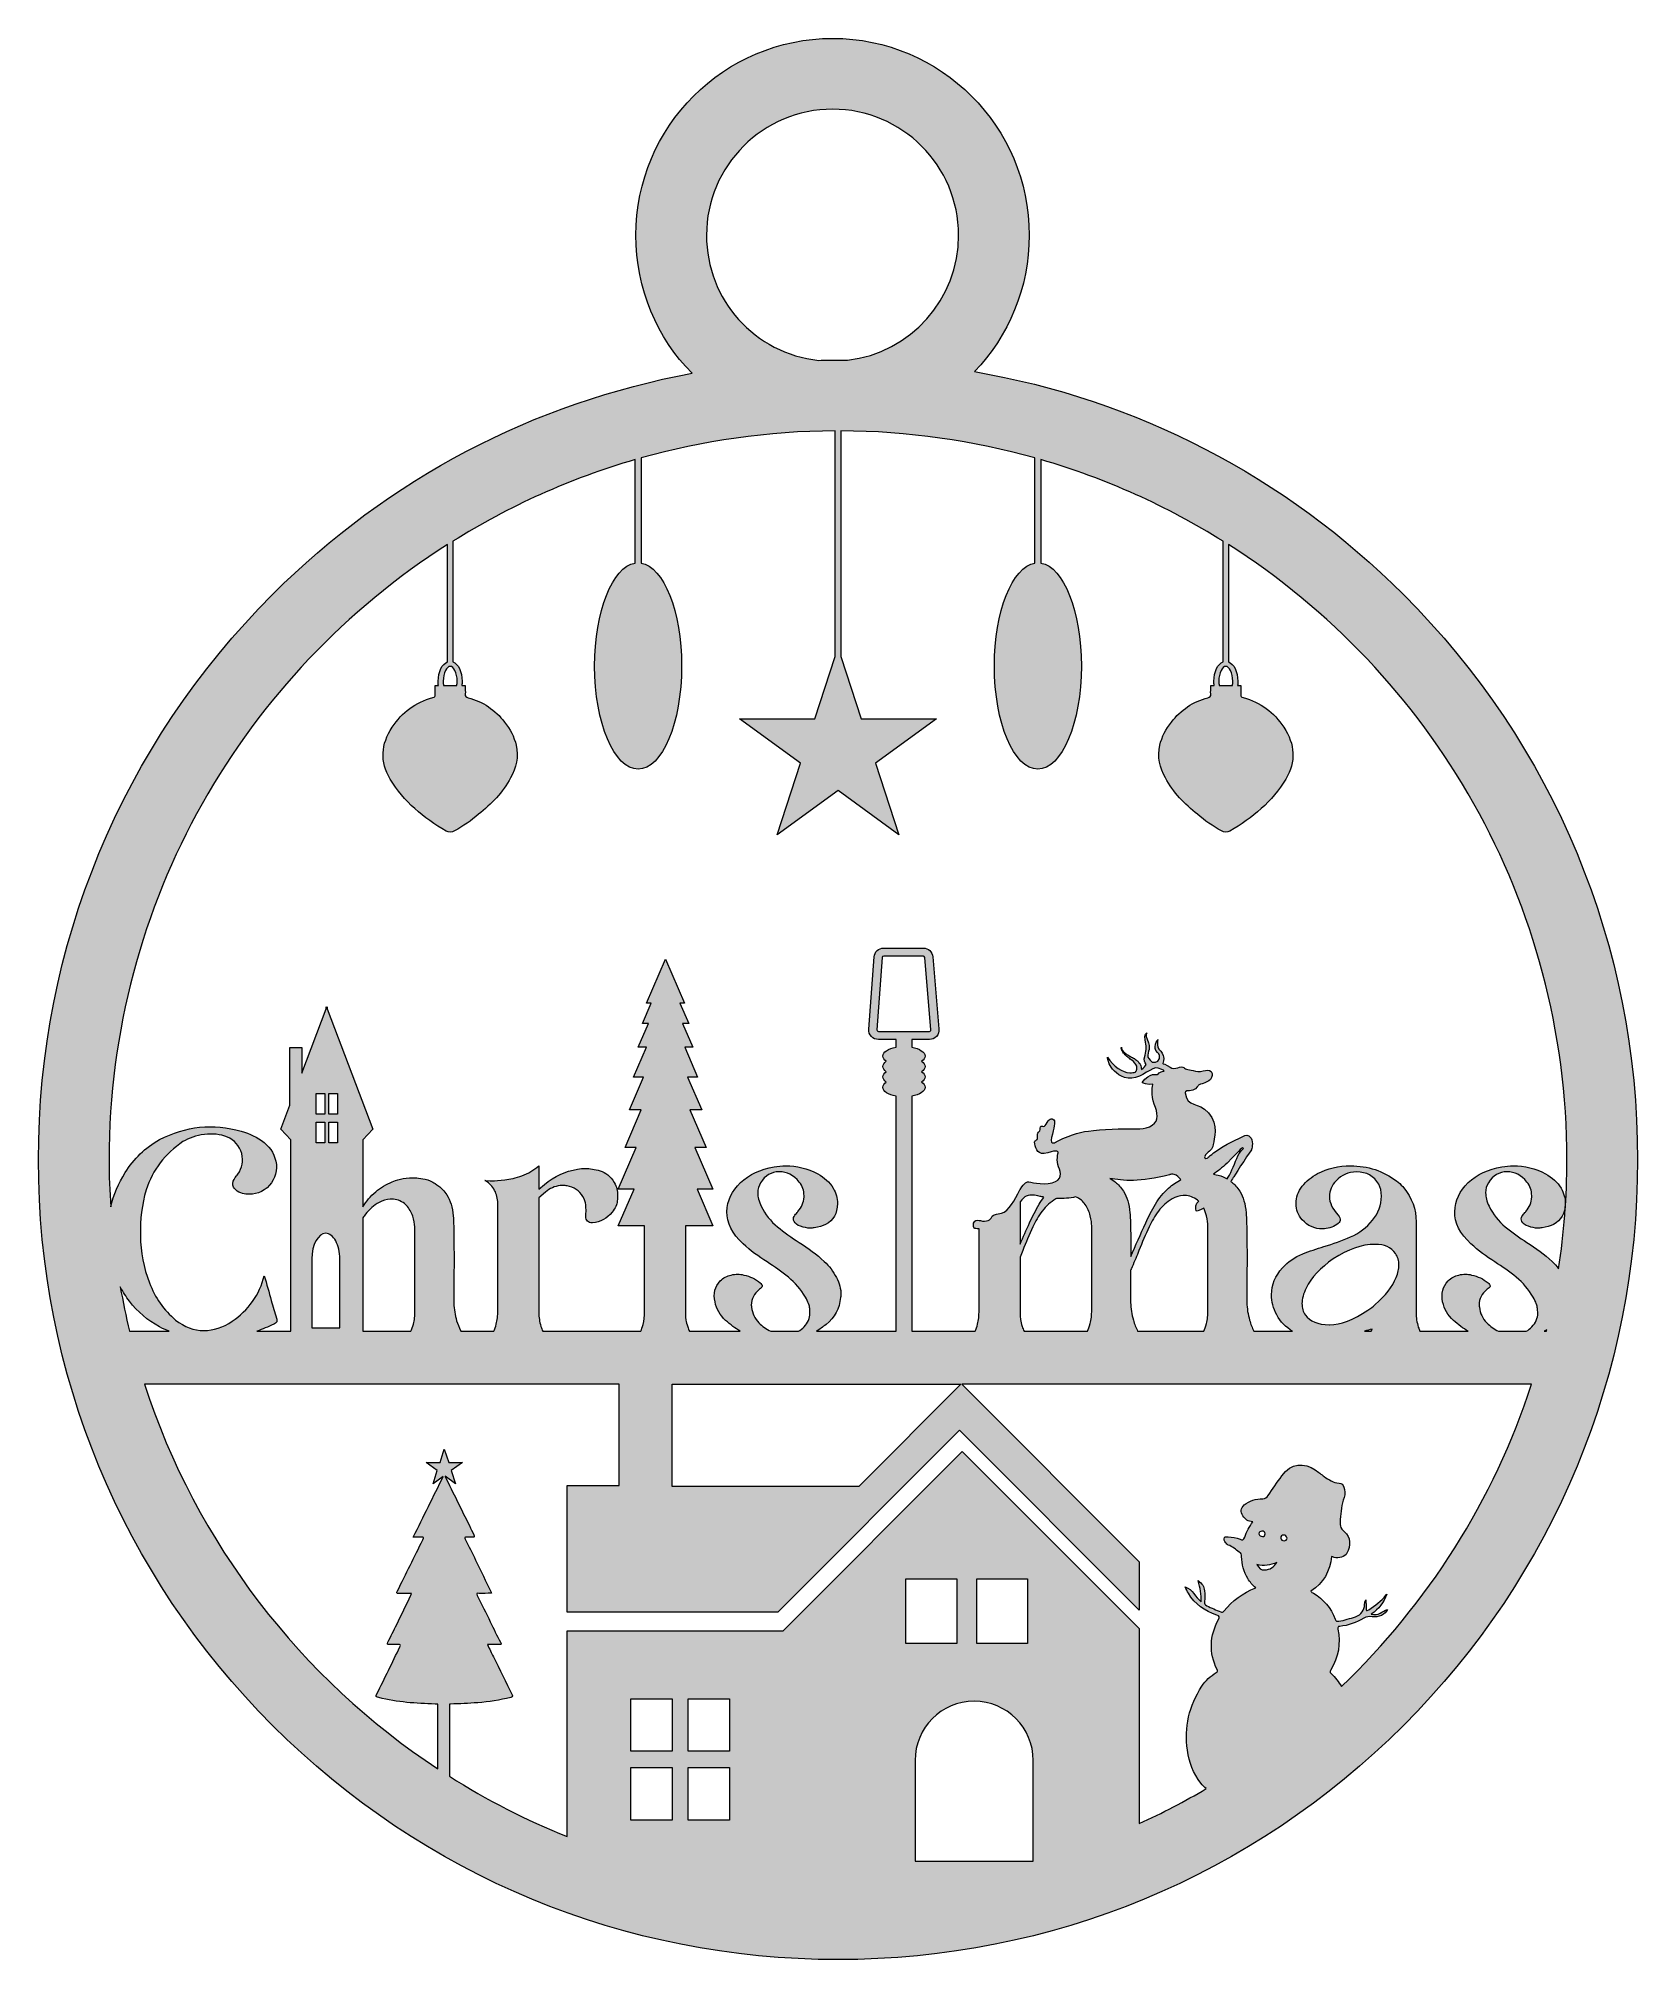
# Model space of a CAD drawing. Header units: centimetres. Extents: x 2.6 to 11.3, y -15.2 to -4.8.
import ezdxf

# ---------------------------------------------------------------- set-up
doc = ezdxf.new("R2010")
doc.units = ezdxf.units.CM
doc.header["$MEASUREMENT"] = 0
doc.layers.add('Layer 1', color=7, linetype='Continuous')

msp = doc.modelspace()

# ---------------------------------------------------------------- hatches: boundary and pattern name
at = {"layer": 'Layer 1', "true_color": 0xffffff}
h = msp.add_hatch(color=7, dxfattribs=at)
h.dxf.hatch_style = 2
edge = h.paths.add_edge_path()
edge.add_spline(control_points=[(10.051, -7.814), (9.409, -7.172), (8.602, -6.756), (7.725, -6.606), (7.91, -6.414), (8.022, -6.152), (8.022, -5.866), (8.022, -5.278), (7.544, -4.799), (6.956, -4.799), (6.367, -4.799), (5.889, -5.278), (5.889, -5.866), (5.889, -6.158), (6.004, -6.423), (6.194, -6.615), (5.337, -6.773), (4.548, -7.184), (3.919, -7.814), (3.1, -8.633), (2.649, -9.721), (2.649, -10.88), (2.649, -12.038), (3.1, -13.127), (3.919, -13.946), (4.738, -14.765), (5.827, -15.216), (6.985, -15.216), (8.143, -15.216), (9.232, -14.765), (10.051, -13.946), (10.87, -13.127), (11.321, -12.038), (11.321, -10.88), (11.321, -9.721), (10.87, -8.633), (10.051, -7.814)], knot_values=[0, 0, 0, 0, 1, 1, 1, 2, 2, 2, 3, 3, 3, 4, 4, 4, 5, 5, 5, 6, 6, 6, 7, 7, 7, 8, 8, 8, 9, 9, 9, 10, 10, 10, 11, 11, 11, 12, 12, 12, 12], degree=3, periodic=1)
edge = h.paths.add_edge_path()
edge.add_spline(control_points=[(9.088, -8.204), (9.106, -8.204), (9.126, -8.239), (9.126, -8.285), (9.126, -8.293), (9.125, -8.301), (9.124, -8.308), (9.124, -8.308), (9.052, -8.308), (9.052, -8.308), (9.051, -8.301), (9.05, -8.293), (9.05, -8.285), (9.05, -8.239), (9.07, -8.204), (9.088, -8.204)], knot_values=[0, 0, 0, 0, 1, 1, 1, 2, 2, 2, 3, 3, 3, 4, 4, 4, 5, 5, 5, 5], degree=3, periodic=1)
edge = h.paths.add_edge_path()
edge.add_spline(control_points=[(6.956, -5.183), (7.332, -5.183), (7.639, -5.489), (7.639, -5.866), (7.639, -6.214), (7.38, -6.504), (7.036, -6.544), (7.019, -6.544), (7.002, -6.544), (6.985, -6.544), (6.95, -6.544), (6.916, -6.544), (6.881, -6.545), (6.533, -6.508), (6.272, -6.217), (6.272, -5.866), (6.272, -5.489), (6.579, -5.183), (6.956, -5.183)], knot_values=[0, 0, 0, 0, 1, 1, 1, 2, 2, 2, 3, 3, 3, 4, 4, 4, 5, 5, 5, 6, 6, 6, 6], degree=3, periodic=1)
edge = h.paths.add_edge_path()
edge.add_spline(control_points=[(4.882, -8.204), (4.9, -8.204), (4.92, -8.239), (4.92, -8.285), (4.92, -8.293), (4.919, -8.301), (4.918, -8.308), (4.918, -8.308), (4.846, -8.308), (4.846, -8.308), (4.845, -8.301), (4.844, -8.293), (4.844, -8.285), (4.844, -8.239), (4.864, -8.204), (4.882, -8.204)], knot_values=[0, 0, 0, 0, 1, 1, 1, 2, 2, 2, 3, 3, 3, 4, 4, 4, 5, 5, 5, 5], degree=3, periodic=1)
edge = h.paths.add_edge_path()
edge.add_spline(control_points=[(3.093, -11.568), (3.107, -11.595), (3.124, -11.621), (3.142, -11.646), (3.187, -11.704), (3.241, -11.75), (3.305, -11.785), (3.322, -11.794), (3.34, -11.802), (3.358, -11.809), (3.358, -11.809), (3.143, -11.809), (3.143, -11.809), (3.124, -11.729), (3.107, -11.649), (3.093, -11.568)], knot_values=[0, 0, 0, 0, 1, 1, 1, 2, 2, 2, 3, 3, 3, 4, 4, 4, 5, 5, 5, 5], degree=3, periodic=1)
h.paths.add_polyline_path([(6.086, -14.459), (5.862, -14.459), (5.862, -14.175), (6.086, -14.175)])
h.paths.add_polyline_path([(6.086, -14.086), (5.862, -14.086), (5.862, -13.802), (6.086, -13.802)])
h.paths.add_polyline_path([(6.396, -14.459), (6.172, -14.459), (6.172, -14.175), (6.396, -14.175)])
h.paths.add_polyline_path([(6.396, -14.086), (6.172, -14.086), (6.172, -13.802), (6.396, -13.802)])
edge = h.paths.add_edge_path()
edge.add_spline(control_points=[(8.044, -14.683), (8.044, -14.683), (7.403, -14.683), (7.403, -14.683), (7.403, -14.683), (7.403, -14.136), (7.403, -14.136), (7.403, -13.958), (7.546, -13.815), (7.723, -13.815), (7.9, -13.815), (8.044, -13.958), (8.044, -14.136), (8.044, -14.136), (8.044, -14.683), (8.044, -14.683)], knot_values=[0, 0, 0, 0, 1, 1, 1, 2, 2, 2, 3, 3, 3, 4, 4, 4, 5, 5, 5, 5], degree=3, periodic=1)
h.paths.add_polyline_path([(7.353, -13.502), (7.353, -13.151), (7.63, -13.151), (7.63, -13.502)])
h.paths.add_polyline_path([(7.737, -13.502), (7.737, -13.151), (8.013, -13.151), (8.013, -13.502)])
edge = h.paths.add_edge_path()
edge.add_spline(control_points=[(9.298, -13.103), (9.279, -13.104), (9.266, -13.094), (9.257, -13.073), (9.295, -13.086), (9.33, -13.077), (9.364, -13.062), (9.349, -13.088), (9.328, -13.102), (9.298, -13.103)], knot_values=[0, 0, 0, 0, 1, 1, 1, 2, 2, 2, 3, 3, 3, 3], degree=3, periodic=1)
edge = h.paths.add_edge_path()
edge.add_spline(control_points=[(9.268, -12.907), (9.267, -12.897), (9.276, -12.894), (9.284, -12.893), (9.294, -12.892), (9.299, -12.898), (9.301, -12.907), (9.3, -12.916), (9.296, -12.922), (9.287, -12.922), (9.277, -12.921), (9.269, -12.918), (9.268, -12.907)], knot_values=[0, 0, 0, 0, 1, 1, 1, 2, 2, 2, 3, 3, 3, 4, 4, 4, 4], degree=3, periodic=1)
edge = h.paths.add_edge_path()
edge.add_spline(control_points=[(9.405, -12.945), (9.395, -12.945), (9.387, -12.94), (9.386, -12.93), (9.384, -12.919), (9.392, -12.914), (9.402, -12.914), (9.413, -12.913), (9.417, -12.923), (9.42, -12.93), (9.42, -12.941), (9.413, -12.944), (9.405, -12.945)], knot_values=[0, 0, 0, 0, 1, 1, 1, 2, 2, 2, 3, 3, 3, 4, 4, 4, 4], degree=3, periodic=1)
edge = h.paths.add_edge_path()
edge.add_spline(control_points=[(9.716, -13.735), (9.7, -13.71), (9.681, -13.686), (9.659, -13.664), (9.65, -13.656), (9.654, -13.651), (9.658, -13.644), (9.7, -13.575), (9.711, -13.502), (9.696, -13.424), (9.694, -13.414), (9.696, -13.41), (9.706, -13.409), (9.753, -13.405), (9.795, -13.387), (9.836, -13.365), (9.851, -13.357), (9.865, -13.354), (9.882, -13.357), (9.916, -13.363), (9.953, -13.344), (9.965, -13.317), (9.937, -13.328), (9.915, -13.354), (9.877, -13.343), (9.918, -13.314), (9.946, -13.28), (9.961, -13.235), (9.958, -13.236), (9.957, -13.238), (9.956, -13.24), (9.93, -13.272), (9.898, -13.297), (9.863, -13.319), (9.85, -13.327), (9.849, -13.324), (9.849, -13.311), (9.85, -13.297), (9.848, -13.282), (9.847, -13.266), (9.841, -13.274), (9.842, -13.281), (9.841, -13.289), (9.838, -13.321), (9.825, -13.345), (9.791, -13.357), (9.762, -13.366), (9.732, -13.376), (9.701, -13.381), (9.69, -13.383), (9.685, -13.381), (9.681, -13.37), (9.659, -13.309), (9.618, -13.263), (9.563, -13.229), (9.558, -13.226), (9.552, -13.224), (9.55, -13.218), (9.619, -13.175), (9.651, -13.11), (9.662, -13.03), (9.667, -13.032), (9.671, -13.034), (9.675, -13.035), (9.702, -13.043), (9.734, -13.032), (9.745, -13.012), (9.767, -12.974), (9.765, -12.924), (9.732, -12.897), (9.707, -12.876), (9.705, -12.856), (9.709, -12.829), (9.713, -12.789), (9.714, -12.748), (9.73, -12.71), (9.737, -12.691), (9.735, -12.672), (9.728, -12.654), (9.724, -12.642), (9.716, -12.633), (9.702, -12.632), (9.671, -12.63), (9.646, -12.615), (9.622, -12.597), (9.606, -12.585), (9.59, -12.573), (9.573, -12.561), (9.514, -12.523), (9.442, -12.519), (9.391, -12.593), (9.367, -12.629), (9.342, -12.664), (9.317, -12.7), (9.31, -12.711), (9.302, -12.716), (9.288, -12.717), (9.252, -12.719), (9.216, -12.725), (9.188, -12.751), (9.169, -12.769), (9.167, -12.788), (9.181, -12.81), (9.193, -12.829), (9.209, -12.841), (9.235, -12.842), (9.216, -12.869), (9.2, -12.896), (9.191, -12.926), (9.186, -12.942), (9.177, -12.942), (9.165, -12.937), (9.145, -12.928), (9.123, -12.925), (9.101, -12.924), (9.094, -12.924), (9.085, -12.92), (9.081, -12.928), (9.077, -12.937), (9.08, -12.947), (9.086, -12.955), (9.09, -12.96), (9.095, -12.966), (9.101, -12.968), (9.124, -12.976), (9.142, -12.993), (9.161, -13.006), (9.171, -13.012), (9.174, -13.019), (9.174, -13.03), (9.174, -13.073), (9.186, -13.113), (9.208, -13.15), (9.218, -13.169), (9.233, -13.185), (9.25, -13.201), (9.18, -13.228), (9.122, -13.269), (9.078, -13.327), (9.073, -13.334), (9.067, -13.333), (9.061, -13.33), (9.035, -13.32), (9.01, -13.31), (8.985, -13.297), (8.975, -13.292), (8.972, -13.286), (8.973, -13.275), (8.976, -13.255), (8.975, -13.236), (8.972, -13.216), (8.969, -13.195), (8.962, -13.176), (8.938, -13.161), (8.95, -13.201), (8.957, -13.236), (8.954, -13.276), (8.923, -13.25), (8.909, -13.21), (8.867, -13.194), (8.874, -13.208), (8.879, -13.219), (8.885, -13.229), (8.92, -13.29), (8.975, -13.325), (9.039, -13.348), (9.055, -13.353), (9.056, -13.358), (9.048, -13.372), (9.001, -13.461), (8.995, -13.551), (9.041, -13.643), (9.046, -13.652), (9.043, -13.654), (9.036, -13.659), (9.005, -13.679), (8.979, -13.703), (8.958, -13.734), (8.888, -13.84), (8.862, -13.956), (8.88, -14.081), (8.889, -14.146), (8.911, -14.206), (8.952, -14.259), (8.961, -14.271), (8.971, -14.281), (8.982, -14.289), (8.865, -14.358), (8.744, -14.421), (8.619, -14.478), (8.619, -14.478), (8.619, -13.421), (8.619, -13.421), (8.619, -13.421), (7.659, -12.461), (7.659, -12.461), (7.659, -12.461), (6.688, -13.433), (6.688, -13.433), (6.688, -13.433), (5.516, -13.433), (5.516, -13.433), (5.516, -13.433), (5.516, -14.549), (5.516, -14.549), (5.293, -14.459), (5.079, -14.35), (4.878, -14.222), (4.878, -14.222), (4.878, -13.831), (4.878, -13.831), (4.88, -13.83), (4.881, -13.83), (4.884, -13.83), (4.933, -13.83), (4.982, -13.827), (5.031, -13.823), (5.092, -13.818), (5.151, -13.81), (5.21, -13.794), (5.218, -13.792), (5.223, -13.791), (5.218, -13.78), (5.184, -13.712), (5.15, -13.643), (5.116, -13.574), (5.106, -13.553), (5.095, -13.531), (5.084, -13.507), (5.107, -13.507), (5.127, -13.507), (5.148, -13.508), (5.159, -13.508), (5.16, -13.505), (5.155, -13.495), (5.136, -13.459), (5.117, -13.422), (5.099, -13.385), (5.077, -13.337), (5.053, -13.289), (5.029, -13.242), (5.023, -13.231), (5.024, -13.229), (5.037, -13.23), (5.06, -13.231), (5.082, -13.23), (5.106, -13.229), (5.105, -13.226), (5.104, -13.225), (5.104, -13.223), (5.076, -13.166), (5.048, -13.108), (5.02, -13.051), (5.001, -13.012), (4.983, -12.974), (4.964, -12.936), (4.96, -12.928), (4.961, -12.925), (4.97, -12.925), (4.981, -12.926), (4.992, -12.925), (5.003, -12.926), (5.015, -12.926), (5.015, -12.922), (5.01, -12.913), (5.002, -12.897), (4.994, -12.88), (4.986, -12.863), (4.942, -12.774), (4.898, -12.685), (4.854, -12.596), (4.854, -12.595), (4.854, -12.595), (4.854, -12.594), (4.854, -12.594), (4.911, -12.636), (4.911, -12.636), (4.911, -12.636), (4.888, -12.564), (4.888, -12.564), (4.888, -12.564), (4.949, -12.52), (4.949, -12.52), (4.949, -12.52), (4.874, -12.52), (4.874, -12.52), (4.874, -12.52), (4.85, -12.448), (4.85, -12.448), (4.85, -12.448), (4.827, -12.52), (4.827, -12.52), (4.827, -12.52), (4.751, -12.52), (4.751, -12.52), (4.751, -12.52), (4.812, -12.564), (4.812, -12.564), (4.812, -12.564), (4.789, -12.636), (4.789, -12.636), (4.789, -12.636), (4.844, -12.596), (4.844, -12.596), (4.791, -12.705), (4.737, -12.814), (4.682, -12.925), (4.698, -12.925), (4.711, -12.925), (4.725, -12.925), (4.74, -12.925), (4.74, -12.925), (4.733, -12.94), (4.688, -13.032), (4.642, -13.125), (4.596, -13.217), (4.591, -13.227), (4.591, -13.231), (4.604, -13.231), (4.627, -13.23), (4.649, -13.231), (4.673, -13.231), (4.671, -13.235), (4.671, -13.238), (4.669, -13.24), (4.643, -13.293), (4.618, -13.346), (4.592, -13.399), (4.576, -13.431), (4.56, -13.463), (4.544, -13.495), (4.538, -13.506), (4.541, -13.508), (4.553, -13.508), (4.569, -13.507), (4.585, -13.508), (4.601, -13.507), (4.612, -13.507), (4.615, -13.509), (4.609, -13.52), (4.568, -13.605), (4.527, -13.69), (4.485, -13.775), (4.478, -13.791), (4.478, -13.791), (4.495, -13.795), (4.595, -13.821), (4.697, -13.827), (4.8, -13.83), (4.806, -13.83), (4.812, -13.83), (4.815, -13.831), (4.815, -13.831), (4.815, -14.182), (4.815, -14.182), (4.073, -13.692), (3.504, -12.959), (3.224, -12.096), (3.224, -12.096), (5.799, -12.096), (5.799, -12.096), (5.799, -12.096), (5.799, -12.645), (5.799, -12.645), (5.799, -12.645), (5.516, -12.645), (5.516, -12.645), (5.516, -12.645), (5.516, -13.332), (5.516, -13.332), (5.516, -13.332), (6.658, -13.332), (6.658, -13.332), (6.658, -13.332), (7.644, -12.346), (7.644, -12.346), (7.644, -12.346), (8.619, -13.321), (8.619, -13.321), (8.619, -13.321), (8.619, -13.059), (8.619, -13.059), (8.619, -13.059), (7.656, -12.096), (7.656, -12.096), (7.656, -12.096), (10.746, -12.096), (10.746, -12.096), (10.541, -12.726), (10.183, -13.287), (9.716, -13.735)], knot_values=[0, 0, 0, 0, 1, 1, 1, 2, 2, 2, 3, 3, 3, 4, 4, 4, 5, 5, 5, 6, 6, 6, 7, 7, 7, 8, 8, 8, 9, 9, 9, 10, 10, 10, 11, 11, 11, 12, 12, 12, 13, 13, 13, 14, 14, 14, 15, 15, 15, 16, 16, 16, 17, 17, 17, 18, 18, 18, 19, 19, 19, 20, 20, 20, 21, 21, 21, 22, 22, 22, 23, 23, 23, 24, 24, 24, 25, 25, 25, 26, 26, 26, 27, 27, 27, 28, 28, 28, 29, 29, 29, 30, 30, 30, 31, 31, 31, 32, 32, 32, 33, 33, 33, 34, 34, 34, 35, 35, 35, 36, 36, 36, 37, 37, 37, 38, 38, 38, 39, 39, 39, 40, 40, 40, 41, 41, 41, 42, 42, 42, 43, 43, 43, 44, 44, 44, 45, 45, 45, 46, 46, 46, 47, 47, 47, 48, 48, 48, 49, 49, 49, 50, 50, 50, 51, 51, 51, 52, 52, 52, 53, 53, 53, 54, 54, 54, 55, 55, 55, 56, 56, 56, 57, 57, 57, 58, 58, 58, 59, 59, 59, 60, 60, 60, 61, 61, 61, 62, 62, 62, 63, 63, 63, 64, 64, 64, 65, 65, 65, 66, 66, 66, 67, 67, 67, 68, 68, 68, 69, 69, 69, 70, 70, 70, 71, 71, 71, 72, 72, 72, 73, 73, 73, 74, 74, 74, 75, 75, 75, 76, 76, 76, 77, 77, 77, 78, 78, 78, 79, 79, 79, 80, 80, 80, 81, 81, 81, 82, 82, 82, 83, 83, 83, 84, 84, 84, 85, 85, 85, 86, 86, 86, 87, 87, 87, 88, 88, 88, 89, 89, 89, 90, 90, 90, 91, 91, 91, 92, 92, 92, 93, 93, 93, 94, 94, 94, 95, 95, 95, 96, 96, 96, 97, 97, 97, 98, 98, 98, 99, 99, 99, 100, 100, 100, 101, 101, 101, 102, 102, 102, 103, 103, 103, 104, 104, 104, 105, 105, 105, 106, 106, 106, 107, 107, 107, 108, 108, 108, 109, 109, 109, 110, 110, 110, 111, 111, 111, 112, 112, 112, 113, 113, 113, 114, 114, 114, 115, 115, 115, 116, 116, 116, 117, 117, 117, 118, 118, 118, 119, 119, 119, 120, 120, 120, 121, 121, 121, 122, 122, 122, 123, 123, 123, 124, 124, 124, 125, 125, 125, 126, 126, 126, 127, 127, 127, 128, 128, 128, 129, 129, 129, 130, 130, 130, 130], degree=3, periodic=1)
h.paths.add_polyline_path([(4.202, -10.676), (4.202, -10.761), (4.202, -10.788), (4.155, -10.788), (4.155, -10.771), (4.155, -10.676)])
h.paths.add_polyline_path([(4.155, -10.632), (4.155, -10.52), (4.202, -10.52), (4.202, -10.632)])
edge = h.paths.add_edge_path()
edge.add_spline(control_points=[(4.207, -11.278), (4.228, -11.278), (4.247, -11.294), (4.261, -11.319), (4.275, -11.344), (4.283, -11.379), (4.283, -11.417), (4.283, -11.417), (4.283, -11.79), (4.283, -11.79), (4.283, -11.79), (4.132, -11.79), (4.132, -11.79), (4.132, -11.79), (4.132, -11.417), (4.132, -11.417), (4.132, -11.34), (4.166, -11.278), (4.207, -11.278)], knot_values=[0, 0, 0, 0, 1, 1, 1, 2, 2, 2, 3, 3, 3, 4, 4, 4, 5, 5, 5, 6, 6, 6, 6], degree=3, periodic=1)
h.paths.add_polyline_path([(4.27, -10.676), (4.27, -10.734), (4.27, -10.788), (4.223, -10.788), (4.223, -10.754), (4.223, -10.676)])
h.paths.add_polyline_path([(4.223, -10.632), (4.223, -10.52), (4.27, -10.52), (4.27, -10.632)])
edge = h.paths.add_edge_path()
edge.add_spline(control_points=[(4.408, -11.809), (4.408, -11.809), (4.408, -11.194), (4.408, -11.194), (4.413, -11.188), (4.418, -11.181), (4.423, -11.174), (4.443, -11.148), (4.467, -11.127), (4.497, -11.11), (4.516, -11.099), (4.536, -11.094), (4.557, -11.093), (4.557, -11.093), (4.565, -11.093), (4.565, -11.093), (4.59, -11.093), (4.613, -11.101), (4.635, -11.117), (4.642, -11.123), (4.649, -11.131), (4.655, -11.139), (4.669, -11.158), (4.678, -11.179), (4.683, -11.2), (4.688, -11.222), (4.69, -11.24), (4.691, -11.253), (4.691, -11.253), (4.691, -11.697), (4.691, -11.697), (4.691, -11.726), (4.688, -11.75), (4.683, -11.77), (4.679, -11.785), (4.674, -11.798), (4.669, -11.809), (4.669, -11.809), (4.408, -11.809), (4.408, -11.809)], knot_values=[0, 0, 0, 0, 1, 1, 1, 2, 2, 2, 3, 3, 3, 4, 4, 4, 5, 5, 5, 6, 6, 6, 7, 7, 7, 8, 8, 8, 9, 9, 9, 10, 10, 10, 11, 11, 11, 12, 12, 12, 13, 13, 13, 13], degree=3, periodic=1)
h.paths.add_polyline_path([(6.086, -12.651), (6.086, -12.096), (7.652, -12.096), (7.098, -12.651)])
edge = h.paths.add_edge_path()
edge.add_spline(control_points=[(7.987, -11.371), (8.004, -11.328), (8.022, -11.286), (8.041, -11.243), (8.055, -11.213), (8.072, -11.184), (8.093, -11.157), (8.113, -11.13), (8.138, -11.108), (8.167, -11.091), (8.168, -11.09), (8.17, -11.089), (8.172, -11.089), (8.206, -11.09), (8.244, -11.089), (8.273, -11.08), (8.284, -11.084), (8.295, -11.091), (8.305, -11.099), (8.312, -11.105), (8.319, -11.112), (8.325, -11.121), (8.339, -11.141), (8.348, -11.161), (8.353, -11.183), (8.358, -11.205), (8.361, -11.224), (8.361, -11.238), (8.361, -11.238), (8.361, -11.693), (8.361, -11.693), (8.361, -11.722), (8.358, -11.747), (8.353, -11.767), (8.348, -11.784), (8.343, -11.797), (8.338, -11.809), (8.338, -11.809), (7.994, -11.809), (7.994, -11.809), (7.99, -11.8), (7.986, -11.792), (7.984, -11.783), (7.979, -11.768), (7.977, -11.756), (7.975, -11.745), (7.975, -11.745), (7.972, -11.728), (7.972, -11.728), (7.972, -11.728), (7.972, -11.407), (7.972, -11.407), (7.977, -11.395), (7.982, -11.383), (7.987, -11.371)], knot_values=[0, 0, 0, 0, 1, 1, 1, 2, 2, 2, 3, 3, 3, 4, 4, 4, 5, 5, 5, 6, 6, 6, 7, 7, 7, 8, 8, 8, 9, 9, 9, 10, 10, 10, 11, 11, 11, 12, 12, 12, 13, 13, 13, 14, 14, 14, 15, 15, 15, 16, 16, 16, 17, 17, 17, 18, 18, 18, 18], degree=3, periodic=1)
edge = h.paths.add_edge_path()
edge.add_spline(control_points=[(7.972, -11.336), (7.972, -11.336), (7.972, -11.107), (7.972, -11.107), (7.986, -11.091), (7.996, -11.079), (8.006, -11.076), (8.036, -11.066), (8.047, -11.071), (8.081, -11.078), (8.086, -11.079), (8.094, -11.08), (8.102, -11.082), (8.093, -11.094), (8.084, -11.107), (8.076, -11.12), (8.057, -11.154), (8.039, -11.187), (8.024, -11.222), (8.006, -11.26), (7.989, -11.298), (7.972, -11.336)], knot_values=[0, 0, 0, 0, 1, 1, 1, 2, 2, 2, 3, 3, 3, 4, 4, 4, 5, 5, 5, 6, 6, 6, 7, 7, 7, 7], degree=3, periodic=1)
edge = h.paths.add_edge_path()
edge.add_spline(control_points=[(8.928, -11.156), (8.932, -11.161), (8.949, -11.152), (8.968, -11.141), (8.975, -11.155), (8.98, -11.169), (8.983, -11.183), (8.988, -11.205), (8.991, -11.224), (8.991, -11.238), (8.991, -11.238), (8.991, -11.693), (8.991, -11.693), (8.991, -11.722), (8.989, -11.747), (8.983, -11.767), (8.979, -11.784), (8.973, -11.797), (8.968, -11.809), (8.968, -11.809), (8.61, -11.809), (8.61, -11.809), (8.601, -11.789), (8.593, -11.77), (8.587, -11.749), (8.578, -11.717), (8.573, -11.686), (8.572, -11.653), (8.572, -11.653), (8.572, -11.477), (8.572, -11.477), (8.573, -11.476), (8.573, -11.475), (8.574, -11.474), (8.575, -11.472), (8.576, -11.47), (8.576, -11.469), (8.576, -11.469), (8.581, -11.459), (8.581, -11.459), (8.593, -11.43), (8.606, -11.4), (8.617, -11.371), (8.634, -11.328), (8.652, -11.285), (8.672, -11.243), (8.686, -11.213), (8.703, -11.184), (8.723, -11.157), (8.743, -11.13), (8.768, -11.108), (8.797, -11.091), (8.817, -11.08), (8.837, -11.074), (8.857, -11.073), (8.857, -11.073), (8.865, -11.073), (8.865, -11.073), (8.89, -11.073), (8.913, -11.082), (8.935, -11.099), (8.937, -11.101), (8.939, -11.102), (8.941, -11.104), (8.924, -11.113), (8.921, -11.145), (8.928, -11.156)], knot_values=[0, 0, 0, 0, 1, 1, 1, 2, 2, 2, 3, 3, 3, 4, 4, 4, 5, 5, 5, 6, 6, 6, 7, 7, 7, 8, 8, 8, 9, 9, 9, 10, 10, 10, 11, 11, 11, 12, 12, 12, 13, 13, 13, 14, 14, 14, 15, 15, 15, 16, 16, 16, 17, 17, 17, 18, 18, 18, 19, 19, 19, 20, 20, 20, 21, 21, 21, 22, 22, 22, 22], degree=3, periodic=1)
edge = h.paths.add_edge_path()
edge.add_spline(control_points=[(8.778, -11.033), (8.75, -11.058), (8.726, -11.087), (8.706, -11.12), (8.687, -11.154), (8.669, -11.187), (8.654, -11.222), (8.626, -11.282), (8.599, -11.343), (8.573, -11.404), (8.573, -11.353), (8.573, -11.305), (8.572, -11.262), (8.571, -11.219), (8.57, -11.187), (8.568, -11.167), (8.564, -11.119), (8.553, -11.08), (8.534, -11.05), (8.519, -11.029), (8.505, -11.012), (8.49, -11.001), (8.476, -10.99), (8.466, -10.983), (8.459, -10.98), (8.531, -10.993), (8.622, -11.003), (8.783, -10.96), (8.783, -10.96), (8.809, -10.946), (8.84, -10.982), (8.842, -10.984), (8.844, -10.985), (8.845, -10.987), (8.821, -10.999), (8.799, -11.014), (8.778, -11.033)], knot_values=[0, 0, 0, 0, 1, 1, 1, 2, 2, 2, 3, 3, 3, 4, 4, 4, 5, 5, 5, 6, 6, 6, 7, 7, 7, 8, 8, 8, 9, 9, 9, 10, 10, 10, 11, 11, 11, 12, 12, 12, 12], degree=3, periodic=1)
edge = h.paths.add_edge_path()
edge.add_spline(control_points=[(9.021, -10.957), (9.043, -10.943), (9.068, -10.923), (9.095, -10.897), (9.179, -10.814), (9.173, -10.812), (9.182, -10.816), (9.19, -10.819), (9.164, -10.83), (9.147, -10.872), (9.131, -10.911), (9.112, -10.962), (9.095, -10.983), (9.093, -10.981), (9.09, -10.98), (9.088, -10.979), (9.069, -10.969), (9.051, -10.962), (9.035, -10.96), (9.03, -10.959), (9.025, -10.958), (9.021, -10.957)], knot_values=[0, 0, 0, 0, 1, 1, 1, 2, 2, 2, 3, 3, 3, 4, 4, 4, 5, 5, 5, 6, 6, 6, 7, 7, 7, 7], degree=3, periodic=1)
edge = h.paths.add_edge_path()
edge.add_spline(control_points=[(9.859, -11.694), (9.78, -11.747), (9.71, -11.774), (9.65, -11.774), (9.65, -11.774), (9.648, -11.774), (9.648, -11.774), (9.587, -11.773), (9.544, -11.756), (9.52, -11.721), (9.507, -11.703), (9.501, -11.683), (9.501, -11.659), (9.501, -11.634), (9.509, -11.606), (9.524, -11.575), (9.552, -11.517), (9.601, -11.465), (9.671, -11.417), (9.75, -11.364), (9.825, -11.338), (9.898, -11.338), (9.949, -11.338), (9.985, -11.354), (10.008, -11.388), (10.021, -11.406), (10.027, -11.427), (10.027, -11.45), (10.027, -11.47), (10.022, -11.493), (10.012, -11.517), (9.992, -11.568), (9.954, -11.617), (9.898, -11.664), (9.886, -11.675), (9.873, -11.685), (9.859, -11.694)], knot_values=[0, 0, 0, 0, 1, 1, 1, 2, 2, 2, 3, 3, 3, 4, 4, 4, 5, 5, 5, 6, 6, 6, 7, 7, 7, 8, 8, 8, 9, 9, 9, 10, 10, 10, 11, 11, 11, 12, 12, 12, 12], degree=3, periodic=1)
edge = h.paths.add_edge_path()
edge.add_spline(control_points=[(9.882, -11.797), (9.88, -11.801), (9.878, -11.805), (9.877, -11.809), (9.877, -11.809), (9.84, -11.809), (9.84, -11.809), (9.854, -11.804), (9.868, -11.8), (9.882, -11.797)], knot_values=[0, 0, 0, 0, 1, 1, 1, 2, 2, 2, 3, 3, 3, 3], degree=3, periodic=1)
edge = h.paths.add_edge_path()
edge.add_spline(control_points=[(10.827, -11.809), (10.827, -11.809), (10.814, -11.809), (10.814, -11.809), (10.819, -11.806), (10.824, -11.803), (10.829, -11.8), (10.828, -11.803), (10.828, -11.806), (10.827, -11.809)], knot_values=[0, 0, 0, 0, 1, 1, 1, 2, 2, 2, 3, 3, 3, 3], degree=3, periodic=1)
edge = h.paths.add_edge_path()
edge.add_spline(control_points=[(10.857, -11.43), (10.816, -11.392), (10.77, -11.358), (10.721, -11.327), (10.679, -11.301), (10.64, -11.273), (10.603, -11.243), (10.567, -11.212), (10.537, -11.175), (10.516, -11.131), (10.503, -11.105), (10.497, -11.081), (10.497, -11.059), (10.497, -11.039), (10.502, -11.02), (10.512, -11.004), (10.537, -10.964), (10.57, -10.945), (10.613, -10.944), (10.655, -10.944), (10.691, -10.963), (10.721, -11), (10.739, -11.021), (10.747, -11.046), (10.747, -11.074), (10.747, -11.074), (10.747, -11.081), (10.747, -11.081), (10.746, -11.111), (10.735, -11.137), (10.715, -11.16), (10.714, -11.162), (10.712, -11.164), (10.71, -11.166), (10.705, -11.171), (10.7, -11.177), (10.694, -11.186), (10.689, -11.194), (10.689, -11.204), (10.694, -11.214), (10.699, -11.225), (10.711, -11.234), (10.729, -11.24), (10.747, -11.246), (10.764, -11.25), (10.781, -11.25), (10.788, -11.25), (10.795, -11.249), (10.803, -11.248), (10.827, -11.245), (10.848, -11.239), (10.865, -11.23), (10.907, -11.208), (10.928, -11.17), (10.929, -11.116), (10.929, -11.088), (10.921, -11.06), (10.906, -11.033), (10.886, -11.001), (10.858, -10.975), (10.822, -10.955), (10.766, -10.926), (10.708, -10.912), (10.647, -10.912), (10.627, -10.912), (10.606, -10.914), (10.585, -10.917), (10.511, -10.93), (10.45, -10.959), (10.403, -11.003), (10.356, -11.048), (10.331, -11.1), (10.33, -11.161), (10.328, -11.221), (10.358, -11.279), (10.417, -11.335), (10.457, -11.371), (10.501, -11.404), (10.547, -11.433), (10.588, -11.459), (10.626, -11.486), (10.663, -11.516), (10.7, -11.546), (10.73, -11.582), (10.754, -11.624), (10.77, -11.65), (10.777, -11.671), (10.778, -11.686), (10.779, -11.701), (10.78, -11.71), (10.78, -11.712), (10.78, -11.738), (10.769, -11.763), (10.748, -11.785), (10.739, -11.795), (10.729, -11.803), (10.717, -11.809), (10.717, -11.809), (10.567, -11.809), (10.567, -11.809), (10.543, -11.798), (10.522, -11.782), (10.503, -11.763), (10.48, -11.739), (10.467, -11.712), (10.463, -11.679), (10.462, -11.675), (10.462, -11.672), (10.462, -11.668), (10.462, -11.633), (10.476, -11.605), (10.504, -11.583), (10.504, -11.583), (10.506, -11.581), (10.506, -11.581), (10.51, -11.579), (10.513, -11.576), (10.516, -11.574), (10.519, -11.571), (10.52, -11.568), (10.521, -11.564), (10.521, -11.564), (10.521, -11.562), (10.521, -11.562), (10.521, -11.56), (10.52, -11.557), (10.518, -11.555), (10.515, -11.551), (10.513, -11.548), (10.51, -11.546), (10.484, -11.525), (10.455, -11.511), (10.421, -11.504), (10.41, -11.501), (10.399, -11.5), (10.388, -11.5), (10.376, -11.5), (10.364, -11.501), (10.352, -11.504), (10.329, -11.509), (10.31, -11.519), (10.293, -11.536), (10.265, -11.566), (10.255, -11.604), (10.264, -11.65), (10.273, -11.689), (10.292, -11.722), (10.322, -11.75), (10.349, -11.774), (10.375, -11.793), (10.402, -11.809), (10.402, -11.809), (10.14, -11.809), (10.14, -11.809), (10.137, -11.802), (10.135, -11.794), (10.132, -11.786), (10.124, -11.761), (10.12, -11.735), (10.12, -11.709), (10.12, -11.709), (10.12, -11.216), (10.12, -11.216), (10.12, -11.148), (10.098, -11.086), (10.053, -11.031), (10.053, -11.031), (10.048, -11.025), (10.048, -11.025), (10.037, -11.014), (10.026, -11.003), (10.013, -10.994), (9.943, -10.94), (9.859, -10.912), (9.764, -10.912), (9.699, -10.912), (9.64, -10.926), (9.586, -10.954), (9.552, -10.972), (9.524, -10.995), (9.502, -11.023), (9.48, -11.051), (9.469, -11.082), (9.469, -11.117), (9.469, -11.15), (9.48, -11.179), (9.503, -11.205), (9.532, -11.238), (9.569, -11.254), (9.612, -11.254), (9.64, -11.254), (9.666, -11.246), (9.691, -11.231), (9.712, -11.217), (9.714, -11.2), (9.698, -11.179), (9.666, -11.146), (9.65, -11.113), (9.65, -11.079), (9.65, -11.046), (9.662, -11.017), (9.686, -10.993), (9.717, -10.961), (9.753, -10.945), (9.796, -10.945), (9.851, -10.945), (9.892, -10.967), (9.918, -11.012), (9.927, -11.028), (9.932, -11.05), (9.932, -11.077), (9.932, -11.125), (9.916, -11.168), (9.883, -11.207), (9.851, -11.247), (9.812, -11.277), (9.765, -11.297), (9.719, -11.318), (9.67, -11.335), (9.62, -11.35), (9.58, -11.361), (9.541, -11.375), (9.505, -11.39), (9.462, -11.407), (9.426, -11.432), (9.395, -11.466), (9.356, -11.508), (9.336, -11.556), (9.336, -11.611), (9.336, -11.649), (9.346, -11.685), (9.364, -11.72), (9.385, -11.758), (9.414, -11.787), (9.45, -11.809), (9.45, -11.809), (9.24, -11.809), (9.24, -11.809), (9.231, -11.789), (9.223, -11.77), (9.217, -11.749), (9.208, -11.717), (9.203, -11.686), (9.202, -11.653), (9.202, -11.653), (9.202, -11.51), (9.202, -11.51), (9.202, -11.51), (9.203, -11.41), (9.203, -11.41), (9.203, -11.41), (9.202, -11.31), (9.202, -11.31), (9.202, -11.244), (9.201, -11.196), (9.198, -11.167), (9.194, -11.119), (9.183, -11.08), (9.164, -11.05), (9.149, -11.029), (9.135, -11.012), (9.12, -11.001), (9.118, -10.999), (9.116, -10.998), (9.115, -10.997), (9.121, -10.986), (9.127, -10.977), (9.131, -10.971), (9.147, -10.944), (9.227, -10.825), (9.227, -10.825), (9.227, -10.825), (9.24, -10.786), (9.225, -10.762), (9.211, -10.737), (9.188, -10.75), (9.188, -10.75), (9.188, -10.75), (9.103, -10.787), (9.053, -10.82), (9.002, -10.854), (8.994, -10.867), (8.987, -10.87), (8.98, -10.874), (8.961, -10.871), (8.979, -10.851), (8.997, -10.832), (9.016, -10.827), (9.02, -10.796), (9.024, -10.766), (9.05, -10.69), (8.994, -10.625), (8.937, -10.56), (8.881, -10.602), (8.867, -10.516), (8.867, -10.516), (8.865, -10.504), (8.891, -10.505), (8.918, -10.507), (8.936, -10.482), (8.938, -10.478), (8.941, -10.475), (8.945, -10.469), (8.959, -10.467), (8.973, -10.465), (9.023, -10.445), (9.014, -10.411), (9.004, -10.376), (8.958, -10.408), (8.924, -10.399), (8.89, -10.39), (8.87, -10.39), (8.86, -10.379), (8.849, -10.367), (8.808, -10.395), (8.786, -10.378), (8.763, -10.36), (8.746, -10.358), (8.746, -10.358), (8.754, -10.337), (8.752, -10.322), (8.749, -10.313), (8.743, -10.294), (8.728, -10.289), (8.72, -10.268), (8.715, -10.253), (8.717, -10.237), (8.72, -10.228), (8.715, -10.234), (8.706, -10.247), (8.705, -10.266), (8.705, -10.272), (8.705, -10.279), (8.709, -10.286), (8.719, -10.305), (8.733, -10.303), (8.728, -10.33), (8.724, -10.357), (8.689, -10.35), (8.689, -10.35), (8.689, -10.35), (8.668, -10.332), (8.666, -10.322), (8.663, -10.312), (8.669, -10.29), (8.672, -10.281), (8.674, -10.271), (8.674, -10.253), (8.661, -10.226), (8.65, -10.202), (8.66, -10.192), (8.662, -10.191), (8.66, -10.191), (8.643, -10.199), (8.65, -10.229), (8.658, -10.262), (8.658, -10.281), (8.65, -10.312), (8.641, -10.344), (8.649, -10.348), (8.656, -10.363), (8.652, -10.369), (8.644, -10.38), (8.63, -10.39), (8.63, -10.381), (8.628, -10.372), (8.625, -10.364), (8.624, -10.363), (8.624, -10.362), (8.623, -10.361), (8.623, -10.361), (8.621, -10.358), (8.621, -10.358), (8.621, -10.358), (8.619, -10.355), (8.619, -10.355), (8.619, -10.354), (8.618, -10.353), (8.617, -10.353), (8.617, -10.353), (8.613, -10.347), (8.613, -10.347), (8.611, -10.346), (8.61, -10.344), (8.608, -10.343), (8.606, -10.341), (8.605, -10.34), (8.603, -10.339), (8.603, -10.339), (8.598, -10.335), (8.598, -10.335), (8.596, -10.334), (8.595, -10.332), (8.593, -10.331), (8.593, -10.331), (8.587, -10.328), (8.587, -10.328), (8.584, -10.326), (8.58, -10.324), (8.577, -10.322), (8.573, -10.321), (8.57, -10.319), (8.567, -10.317), (8.56, -10.313), (8.553, -10.309), (8.547, -10.304), (8.541, -10.3), (8.535, -10.295), (8.53, -10.289), (8.528, -10.286), (8.525, -10.283), (8.524, -10.279), (8.522, -10.276), (8.521, -10.272), (8.522, -10.268), (8.521, -10.272), (8.521, -10.276), (8.522, -10.28), (8.523, -10.284), (8.525, -10.288), (8.527, -10.291), (8.531, -10.298), (8.537, -10.304), (8.542, -10.31), (8.548, -10.316), (8.554, -10.321), (8.561, -10.326), (8.564, -10.328), (8.567, -10.33), (8.57, -10.333), (8.574, -10.335), (8.576, -10.338), (8.579, -10.34), (8.591, -10.349), (8.601, -10.36), (8.605, -10.372), (8.607, -10.378), (8.606, -10.384), (8.605, -10.39), (8.605, -10.391), (8.604, -10.392), (8.604, -10.394), (8.603, -10.395), (8.603, -10.396), (8.602, -10.398), (8.601, -10.399), (8.601, -10.4), (8.6, -10.401), (8.599, -10.402), (8.599, -10.402), (8.599, -10.403), (8.598, -10.403), (8.598, -10.403), (8.598, -10.404), (8.598, -10.404), (8.598, -10.404), (8.598, -10.404), (8.598, -10.404), (8.598, -10.404), (8.598, -10.404), (8.598, -10.404), (8.598, -10.404), (8.598, -10.404), (8.59, -10.406), (8.579, -10.408), (8.568, -10.408), (8.526, -10.407), (8.48, -10.374), (8.447, -10.323), (8.447, -10.323), (8.447, -10.352), (8.466, -10.378), (8.485, -10.404), (8.522, -10.439), (8.578, -10.437), (8.634, -10.435), (8.687, -10.372), (8.721, -10.382), (8.755, -10.393), (8.753, -10.398), (8.753, -10.398), (8.753, -10.398), (8.724, -10.403), (8.718, -10.418), (8.718, -10.418), (8.674, -10.402), (8.635, -10.461), (8.635, -10.461), (8.665, -10.476), (8.692, -10.47), (8.692, -10.47), (8.681, -10.532), (8.7, -10.578), (8.718, -10.625), (8.728, -10.665), (8.689, -10.692), (8.65, -10.718), (8.586, -10.711), (8.583, -10.711), (8.579, -10.711), (8.449, -10.711), (8.371, -10.72), (8.294, -10.729), (8.269, -10.734), (8.171, -10.78), (8.171, -10.78), (8.131, -10.809), (8.143, -10.758), (8.156, -10.707), (8.166, -10.673), (8.155, -10.662), (8.144, -10.65), (8.126, -10.658), (8.114, -10.686), (8.102, -10.715), (8.082, -10.681), (8.082, -10.707), (8.082, -10.733), (8.062, -10.727), (8.067, -10.755), (8.072, -10.783), (8.044, -10.765), (8.052, -10.793), (8.06, -10.821), (8.066, -10.858), (8.122, -10.841), (8.177, -10.823), (8.179, -10.839), (8.179, -10.839), (8.179, -10.839), (8.167, -10.887), (8.181, -10.918), (8.195, -10.95), (8.202, -10.99), (8.146, -11.004), (8.09, -11.019), (8.021, -10.997), (8.015, -10.999), (8.01, -11.001), (7.998, -10.997), (7.972, -11.041), (7.971, -11.042), (7.971, -11.044), (7.97, -11.045), (7.942, -11.094), (7.914, -11.16), (7.871, -11.169), (7.827, -11.178), (7.82, -11.182), (7.818, -11.192), (7.817, -11.202), (7.789, -11.219), (7.757, -11.209), (7.755, -11.209), (7.752, -11.208), (7.75, -11.208), (7.723, -11.202), (7.713, -11.224), (7.723, -11.25), (7.723, -11.25), (7.723, -11.25), (7.724, -11.25), (7.727, -11.252), (7.734, -11.254), (7.75, -11.253), (7.75, -11.253), (7.75, -11.695), (7.75, -11.695), (7.75, -11.725), (7.748, -11.75), (7.742, -11.77), (7.738, -11.785), (7.733, -11.798), (7.728, -11.809), (7.728, -11.809), (7.385, -11.809), (7.385, -11.809), (7.385, -11.809), (7.385, -10.534), (7.385, -10.534), (7.427, -10.527), (7.457, -10.508), (7.457, -10.486), (7.457, -10.476), (7.45, -10.466), (7.438, -10.458), (7.45, -10.45), (7.457, -10.44), (7.457, -10.43), (7.457, -10.419), (7.45, -10.41), (7.438, -10.402), (7.45, -10.394), (7.457, -10.384), (7.457, -10.373), (7.457, -10.363), (7.45, -10.353), (7.438, -10.345), (7.45, -10.337), (7.457, -10.327), (7.457, -10.317), (7.457, -10.295), (7.427, -10.277), (7.385, -10.269), (7.385, -10.269), (7.385, -10.227), (7.385, -10.227), (7.385, -10.227), (7.481, -10.227), (7.481, -10.227), (7.495, -10.227), (7.509, -10.221), (7.519, -10.21), (7.529, -10.199), (7.534, -10.185), (7.532, -10.17), (7.532, -10.17), (7.499, -9.779), (7.499, -9.779), (7.497, -9.752), (7.475, -9.731), (7.448, -9.731), (7.448, -9.731), (7.233, -9.731), (7.233, -9.731), (7.205, -9.731), (7.183, -9.752), (7.181, -9.779), (7.181, -9.779), (7.152, -10.171), (7.152, -10.171), (7.151, -10.185), (7.156, -10.2), (7.166, -10.21), (7.176, -10.221), (7.19, -10.227), (7.204, -10.227), (7.204, -10.227), (7.3, -10.227), (7.3, -10.227), (7.3, -10.227), (7.3, -10.269), (7.3, -10.269), (7.258, -10.277), (7.228, -10.295), (7.228, -10.317), (7.228, -10.327), (7.235, -10.337), (7.247, -10.345), (7.235, -10.353), (7.228, -10.363), (7.228, -10.373), (7.228, -10.384), (7.235, -10.394), (7.247, -10.402), (7.235, -10.41), (7.228, -10.419), (7.228, -10.43), (7.228, -10.44), (7.235, -10.45), (7.247, -10.458), (7.235, -10.466), (7.228, -10.476), (7.228, -10.486), (7.228, -10.508), (7.258, -10.527), (7.3, -10.534), (7.3, -10.534), (7.3, -11.809), (7.3, -11.809), (7.3, -11.809), (6.868, -11.809), (6.868, -11.809), (6.886, -11.798), (6.903, -11.786), (6.92, -11.772), (6.966, -11.735), (6.993, -11.686), (6.999, -11.626), (7, -11.622), (7.001, -11.618), (7.001, -11.613), (7.001, -11.579), (6.993, -11.547), (6.977, -11.518), (6.96, -11.485), (6.937, -11.456), (6.91, -11.43), (6.869, -11.392), (6.824, -11.358), (6.774, -11.327), (6.733, -11.301), (6.693, -11.273), (6.657, -11.243), (6.62, -11.212), (6.59, -11.175), (6.569, -11.131), (6.556, -11.105), (6.55, -11.081), (6.55, -11.059), (6.55, -11.039), (6.555, -11.02), (6.565, -11.004), (6.59, -10.964), (6.623, -10.945), (6.666, -10.944), (6.708, -10.944), (6.744, -10.963), (6.775, -11), (6.792, -11.021), (6.801, -11.046), (6.801, -11.074), (6.801, -11.074), (6.801, -11.081), (6.801, -11.081), (6.799, -11.111), (6.788, -11.137), (6.768, -11.16), (6.767, -11.162), (6.765, -11.164), (6.763, -11.166), (6.758, -11.171), (6.753, -11.177), (6.747, -11.186), (6.742, -11.194), (6.742, -11.204), (6.747, -11.214), (6.752, -11.225), (6.764, -11.234), (6.782, -11.24), (6.8, -11.246), (6.817, -11.25), (6.834, -11.25), (6.841, -11.25), (6.849, -11.249), (6.856, -11.248), (6.881, -11.245), (6.901, -11.239), (6.918, -11.23), (6.96, -11.208), (6.981, -11.17), (6.982, -11.116), (6.982, -11.088), (6.974, -11.06), (6.959, -11.033), (6.939, -11.001), (6.911, -10.975), (6.875, -10.955), (6.819, -10.926), (6.761, -10.912), (6.701, -10.912), (6.68, -10.912), (6.659, -10.914), (6.638, -10.917), (6.564, -10.93), (6.504, -10.959), (6.456, -11.003), (6.409, -11.048), (6.384, -11.1), (6.383, -11.161), (6.382, -11.221), (6.411, -11.279), (6.47, -11.335), (6.51, -11.371), (6.554, -11.404), (6.601, -11.433), (6.641, -11.459), (6.679, -11.486), (6.716, -11.516), (6.753, -11.546), (6.783, -11.582), (6.808, -11.624), (6.823, -11.65), (6.831, -11.671), (6.832, -11.686), (6.832, -11.701), (6.833, -11.71), (6.833, -11.712), (6.833, -11.738), (6.822, -11.763), (6.801, -11.785), (6.792, -11.795), (6.782, -11.803), (6.77, -11.809), (6.77, -11.809), (6.62, -11.809), (6.62, -11.809), (6.596, -11.798), (6.575, -11.782), (6.556, -11.763), (6.534, -11.739), (6.52, -11.712), (6.516, -11.679), (6.516, -11.675), (6.515, -11.672), (6.515, -11.668), (6.515, -11.633), (6.53, -11.605), (6.558, -11.583), (6.558, -11.583), (6.559, -11.581), (6.559, -11.581), (6.563, -11.579), (6.566, -11.576), (6.569, -11.574), (6.572, -11.571), (6.573, -11.568), (6.574, -11.564), (6.574, -11.564), (6.574, -11.562), (6.574, -11.562), (6.574, -11.56), (6.573, -11.557), (6.571, -11.555), (6.569, -11.551), (6.566, -11.548), (6.563, -11.546), (6.537, -11.525), (6.508, -11.511), (6.475, -11.504), (6.463, -11.501), (6.452, -11.5), (6.441, -11.5), (6.429, -11.5), (6.417, -11.501), (6.406, -11.504), (6.383, -11.509), (6.363, -11.519), (6.346, -11.536), (6.318, -11.566), (6.308, -11.604), (6.318, -11.65), (6.326, -11.689), (6.345, -11.722), (6.375, -11.75), (6.402, -11.774), (6.428, -11.793), (6.455, -11.809), (6.455, -11.809), (6.179, -11.809), (6.179, -11.809), (6.175, -11.801), (6.172, -11.793), (6.17, -11.785), (6.165, -11.771), (6.162, -11.759), (6.16, -11.748), (6.16, -11.748), (6.158, -11.733), (6.158, -11.733), (6.158, -11.733), (6.158, -11.238), (6.158, -11.238), (6.158, -11.238), (6.306, -11.238), (6.306, -11.238), (6.306, -11.238), (6.221, -11.039), (6.221, -11.039), (6.221, -11.039), (6.306, -11.039), (6.306, -11.039), (6.306, -11.039), (6.208, -10.812), (6.208, -10.812), (6.208, -10.812), (6.27, -10.812), (6.27, -10.812), (6.27, -10.812), (6.182, -10.608), (6.182, -10.608), (6.182, -10.608), (6.246, -10.608), (6.246, -10.608), (6.246, -10.608), (6.169, -10.431), (6.169, -10.431), (6.169, -10.431), (6.223, -10.431), (6.223, -10.431), (6.223, -10.431), (6.154, -10.269), (6.154, -10.269), (6.154, -10.269), (6.197, -10.269), (6.197, -10.269), (6.197, -10.269), (6.142, -10.14), (6.142, -10.14), (6.142, -10.14), (6.176, -10.14), (6.176, -10.14), (6.176, -10.14), (6.128, -10.03), (6.128, -10.03), (6.128, -10.03), (6.152, -10.03), (6.152, -10.03), (6.152, -10.03), (6.05, -9.792), (6.05, -9.792), (6.05, -9.792), (5.947, -10.03), (5.947, -10.03), (5.947, -10.03), (5.971, -10.03), (5.971, -10.03), (5.971, -10.03), (5.924, -10.14), (5.924, -10.14), (5.924, -10.14), (5.958, -10.14), (5.958, -10.14), (5.958, -10.14), (5.902, -10.269), (5.902, -10.269), (5.902, -10.269), (5.946, -10.269), (5.946, -10.269), (5.946, -10.269), (5.876, -10.431), (5.876, -10.431), (5.876, -10.431), (5.93, -10.431), (5.93, -10.431), (5.93, -10.431), (5.854, -10.608), (5.854, -10.608), (5.854, -10.608), (5.918, -10.608), (5.918, -10.608), (5.918, -10.608), (5.83, -10.812), (5.83, -10.812), (5.83, -10.812), (5.891, -10.812), (5.891, -10.812), (5.891, -10.812), (5.793, -11.039), (5.793, -11.039), (5.793, -11.039), (5.879, -11.039), (5.879, -11.039), (5.879, -11.039), (5.793, -11.238), (5.793, -11.238), (5.793, -11.238), (5.936, -11.238), (5.936, -11.238), (5.936, -11.238), (5.936, -11.7), (5.936, -11.7), (5.936, -11.729), (5.933, -11.753), (5.928, -11.772), (5.924, -11.787), (5.92, -11.799), (5.915, -11.809), (5.915, -11.809), (5.384, -11.809), (5.384, -11.809), (5.38, -11.8), (5.377, -11.792), (5.374, -11.783), (5.37, -11.768), (5.367, -11.756), (5.366, -11.745), (5.366, -11.745), (5.363, -11.728), (5.363, -11.728), (5.363, -11.728), (5.363, -11.085), (5.363, -11.085), (5.363, -11.085), (5.399, -11.055), (5.399, -11.055), (5.422, -11.034), (5.449, -11.023), (5.479, -11.019), (5.484, -11.019), (5.488, -11.019), (5.493, -11.019), (5.501, -11.019), (5.509, -11.019), (5.516, -11.021), (5.553, -11.028), (5.582, -11.047), (5.602, -11.079), (5.611, -11.095), (5.616, -11.11), (5.617, -11.124), (5.618, -11.137), (5.619, -11.148), (5.619, -11.155), (5.619, -11.165), (5.618, -11.174), (5.617, -11.183), (5.617, -11.183), (5.617, -11.186), (5.617, -11.186), (5.617, -11.197), (5.62, -11.205), (5.627, -11.212), (5.633, -11.219), (5.641, -11.222), (5.651, -11.222), (5.651, -11.222), (5.654, -11.222), (5.654, -11.222), (5.697, -11.217), (5.732, -11.198), (5.76, -11.164), (5.777, -11.141), (5.787, -11.121), (5.788, -11.104), (5.789, -11.087), (5.79, -11.076), (5.79, -11.072), (5.79, -11.048), (5.784, -11.025), (5.772, -11.003), (5.75, -10.968), (5.725, -10.947), (5.695, -10.939), (5.665, -10.931), (5.639, -10.926), (5.616, -10.926), (5.602, -10.926), (5.587, -10.928), (5.573, -10.93), (5.506, -10.942), (5.447, -10.969), (5.394, -11.013), (5.394, -11.013), (5.363, -11.039), (5.363, -11.039), (5.363, -11.039), (5.363, -10.912), (5.363, -10.912), (5.335, -10.936), (5.305, -10.954), (5.271, -10.966), (5.238, -10.978), (5.207, -10.985), (5.179, -10.988), (5.15, -10.991), (5.126, -10.993), (5.107, -10.993), (5.107, -10.993), (5.099, -10.993), (5.099, -10.993), (5.099, -10.993), (5.069, -10.991), (5.069, -10.991), (5.071, -10.992), (5.073, -10.993), (5.074, -10.993), (5.095, -11.006), (5.111, -11.024), (5.123, -11.045), (5.134, -11.066), (5.14, -11.09), (5.14, -11.114), (5.14, -11.114), (5.14, -11.695), (5.14, -11.695), (5.14, -11.725), (5.137, -11.75), (5.132, -11.77), (5.128, -11.785), (5.123, -11.798), (5.118, -11.809), (5.118, -11.809), (4.939, -11.809), (4.939, -11.809), (4.939, -11.809), (4.939, -11.809), (4.939, -11.808), (4.929, -11.787), (4.922, -11.769), (4.917, -11.752), (4.908, -11.721), (4.903, -11.69), (4.902, -11.658), (4.902, -11.658), (4.902, -11.519), (4.902, -11.519), (4.902, -11.519), (4.903, -11.421), (4.903, -11.421), (4.903, -11.421), (4.902, -11.324), (4.902, -11.324), (4.902, -11.259), (4.901, -11.212), (4.898, -11.184), (4.894, -11.137), (4.883, -11.099), (4.863, -11.07), (4.849, -11.049), (4.834, -11.033), (4.82, -11.022), (4.805, -11.011), (4.795, -11.004), (4.788, -11.001), (4.769, -10.991), (4.751, -10.985), (4.734, -10.982), (4.718, -10.979), (4.703, -10.977), (4.691, -10.977), (4.691, -10.977), (4.68, -10.977), (4.68, -10.977), (4.653, -10.977), (4.631, -10.98), (4.612, -10.984), (4.592, -10.99), (4.577, -10.995), (4.568, -10.998), (4.535, -11.012), (4.505, -11.03), (4.478, -11.053), (4.45, -11.077), (4.427, -11.104), (4.408, -11.135), (4.408, -11.135), (4.408, -10.771), (4.408, -10.771), (4.408, -10.771), (4.462, -10.713), (4.462, -10.713), (4.462, -10.713), (4.215, -10.06), (4.215, -10.06), (4.215, -10.06), (4.215, -10.05), (4.215, -10.05), (4.215, -10.05), (4.212, -10.055), (4.212, -10.055), (4.212, -10.055), (4.21, -10.05), (4.21, -10.05), (4.21, -10.05), (4.21, -10.06), (4.21, -10.06), (4.21, -10.06), (4.078, -10.41), (4.078, -10.41), (4.078, -10.41), (4.078, -10.271), (4.078, -10.271), (4.078, -10.271), (4.012, -10.271), (4.012, -10.271), (4.012, -10.271), (4.012, -10.584), (4.012, -10.584), (4.012, -10.584), (3.963, -10.713), (3.963, -10.713), (3.963, -10.713), (4.017, -10.771), (4.017, -10.771), (4.017, -10.771), (4.017, -11.809), (4.017, -11.809), (4.017, -11.809), (3.834, -11.809), (3.834, -11.809), (3.864, -11.797), (3.894, -11.785), (3.925, -11.771), (3.928, -11.769), (3.931, -11.768), (3.934, -11.765), (3.937, -11.763), (3.94, -11.761), (3.941, -11.757), (3.942, -11.755), (3.943, -11.751), (3.942, -11.748), (3.942, -11.744), (3.941, -11.741), (3.94, -11.738), (3.931, -11.706), (3.921, -11.674), (3.912, -11.643), (3.899, -11.598), (3.887, -11.553), (3.873, -11.508), (3.862, -11.559), (3.84, -11.605), (3.81, -11.648), (3.779, -11.69), (3.743, -11.726), (3.7, -11.755), (3.65, -11.789), (3.599, -11.805), (3.545, -11.805), (3.492, -11.805), (3.441, -11.786), (3.393, -11.748), (3.329, -11.695), (3.282, -11.627), (3.251, -11.546), (3.22, -11.465), (3.203, -11.38), (3.202, -11.291), (3.2, -11.202), (3.21, -11.12), (3.233, -11.043), (3.269, -10.934), (3.335, -10.847), (3.433, -10.781), (3.465, -10.761), (3.504, -10.748), (3.549, -10.742), (3.594, -10.736), (3.635, -10.741), (3.674, -10.756), (3.712, -10.772), (3.738, -10.802), (3.752, -10.846), (3.761, -10.886), (3.754, -10.923), (3.731, -10.957), (3.729, -10.961), (3.726, -10.964), (3.723, -10.967), (3.712, -10.979), (3.705, -10.992), (3.703, -11.007), (3.703, -11.022), (3.708, -11.033), (3.719, -11.043), (3.73, -11.052), (3.742, -11.058), (3.756, -11.062), (3.805, -11.073), (3.849, -11.063), (3.889, -11.031), (3.926, -10.996), (3.943, -10.954), (3.94, -10.904), (3.933, -10.856), (3.91, -10.817), (3.873, -10.786), (3.836, -10.757), (3.795, -10.737), (3.749, -10.724), (3.595, -10.681), (3.448, -10.696), (3.306, -10.77), (3.228, -10.814), (3.166, -10.874), (3.119, -10.949), (3.083, -11.007), (3.057, -11.069), (3.041, -11.135), (3.036, -11.051), (3.032, -10.965), (3.032, -10.88), (3.032, -9.478), (3.766, -8.245), (4.868, -7.543), (4.868, -7.543), (4.868, -8.18), (4.868, -8.18), (4.839, -8.19), (4.817, -8.232), (4.817, -8.285), (4.817, -8.293), (4.817, -8.301), (4.818, -8.308), (4.818, -8.308), (4.8, -8.308), (4.8, -8.308), (4.8, -8.31), (4.8, -8.312), (4.8, -8.315), (4.801, -8.329), (4.8, -8.343), (4.8, -8.357), (4.801, -8.366), (4.798, -8.37), (4.788, -8.373), (4.694, -8.398), (4.621, -8.453), (4.567, -8.534), (4.507, -8.626), (4.5, -8.72), (4.557, -8.816), (4.629, -8.936), (4.739, -9.027), (4.86, -9.097), (4.876, -9.106), (4.89, -9.105), (4.906, -9.096), (4.952, -9.071), (4.996, -9.04), (5.036, -9.006), (5.105, -8.95), (5.167, -8.888), (5.209, -8.809), (5.239, -8.753), (5.255, -8.695), (5.24, -8.632), (5.229, -8.585), (5.207, -8.544), (5.177, -8.506), (5.126, -8.44), (5.06, -8.395), (4.979, -8.374), (4.967, -8.371), (4.962, -8.366), (4.964, -8.353), (4.965, -8.341), (4.963, -8.328), (4.964, -8.316), (4.964, -8.313), (4.964, -8.31), (4.964, -8.308), (4.964, -8.308), (4.945, -8.308), (4.945, -8.308), (4.946, -8.301), (4.947, -8.293), (4.947, -8.285), (4.947, -8.232), (4.925, -8.19), (4.896, -8.18), (4.896, -8.18), (4.896, -7.526), (4.896, -7.526), (5.2, -7.336), (5.532, -7.185), (5.885, -7.083), (5.885, -7.083), (5.885, -7.644), (5.885, -7.644), (5.762, -7.664), (5.665, -7.906), (5.665, -8.202), (5.665, -8.511), (5.771, -8.761), (5.901, -8.761), (6.031, -8.761), (6.137, -8.511), (6.137, -8.202), (6.137, -7.906), (6.04, -7.664), (5.917, -7.644), (5.917, -7.644), (5.917, -7.074), (5.917, -7.074), (6.252, -6.98), (6.605, -6.929), (6.969, -6.927), (6.969, -6.927), (6.969, -8.15), (6.969, -8.15), (6.969, -8.15), (6.859, -8.489), (6.859, -8.489), (6.859, -8.489), (6.45, -8.489), (6.45, -8.489), (6.45, -8.489), (6.781, -8.729), (6.781, -8.729), (6.781, -8.729), (6.655, -9.117), (6.655, -9.117), (6.655, -9.117), (6.985, -8.877), (6.985, -8.877), (6.985, -8.877), (7.315, -9.117), (7.315, -9.117), (7.315, -9.117), (7.189, -8.729), (7.189, -8.729), (7.189, -8.729), (7.52, -8.489), (7.52, -8.489), (7.52, -8.489), (7.111, -8.489), (7.111, -8.489), (7.111, -8.489), (7.001, -8.15), (7.001, -8.15), (7.001, -8.15), (7.001, -6.927), (7.001, -6.927), (7.365, -6.929), (7.718, -6.98), (8.053, -7.074), (8.053, -7.074), (8.053, -7.644), (8.053, -7.644), (7.93, -7.664), (7.833, -7.906), (7.833, -8.202), (7.833, -8.511), (7.939, -8.761), (8.069, -8.761), (8.199, -8.761), (8.305, -8.511), (8.305, -8.202), (8.305, -7.906), (8.208, -7.664), (8.085, -7.644), (8.085, -7.644), (8.085, -7.083), (8.085, -7.083), (8.438, -7.185), (8.77, -7.336), (9.074, -7.526), (9.074, -7.526), (9.074, -8.18), (9.074, -8.18), (9.045, -8.19), (9.023, -8.232), (9.023, -8.285), (9.023, -8.293), (9.024, -8.301), (9.025, -8.308), (9.025, -8.308), (9.006, -8.308), (9.006, -8.308), (9.006, -8.31), (9.006, -8.313), (9.006, -8.316), (9.007, -8.328), (9.005, -8.341), (9.006, -8.353), (9.008, -8.366), (9.003, -8.371), (8.991, -8.374), (8.91, -8.395), (8.844, -8.44), (8.793, -8.506), (8.763, -8.544), (8.741, -8.585), (8.73, -8.632), (8.715, -8.695), (8.731, -8.753), (8.761, -8.809), (8.803, -8.888), (8.865, -8.95), (8.934, -9.006), (8.974, -9.04), (9.018, -9.071), (9.064, -9.096), (9.08, -9.105), (9.094, -9.106), (9.11, -9.097), (9.231, -9.027), (9.341, -8.936), (9.413, -8.816), (9.47, -8.72), (9.463, -8.626), (9.403, -8.534), (9.349, -8.453), (9.276, -8.398), (9.182, -8.373), (9.172, -8.37), (9.169, -8.366), (9.17, -8.357), (9.17, -8.343), (9.169, -8.329), (9.17, -8.315), (9.17, -8.312), (9.17, -8.31), (9.17, -8.308), (9.17, -8.308), (9.152, -8.308), (9.152, -8.308), (9.153, -8.301), (9.153, -8.293), (9.153, -8.285), (9.153, -8.232), (9.131, -8.19), (9.102, -8.18), (9.102, -8.18), (9.102, -7.543), (9.102, -7.543), (10.204, -8.245), (10.938, -9.478), (10.938, -10.88), (10.938, -11.08), (10.922, -11.278), (10.893, -11.47), (10.882, -11.456), (10.87, -11.443), (10.857, -11.43)], knot_values=[0, 0, 0, 0, 1, 1, 1, 2, 2, 2, 3, 3, 3, 4, 4, 4, 5, 5, 5, 6, 6, 6, 7, 7, 7, 8, 8, 8, 9, 9, 9, 10, 10, 10, 11, 11, 11, 12, 12, 12, 13, 13, 13, 14, 14, 14, 15, 15, 15, 16, 16, 16, 17, 17, 17, 18, 18, 18, 19, 19, 19, 20, 20, 20, 21, 21, 21, 22, 22, 22, 23, 23, 23, 24, 24, 24, 25, 25, 25, 26, 26, 26, 27, 27, 27, 28, 28, 28, 29, 29, 29, 30, 30, 30, 31, 31, 31, 32, 32, 32, 33, 33, 33, 34, 34, 34, 35, 35, 35, 36, 36, 36, 37, 37, 37, 38, 38, 38, 39, 39, 39, 40, 40, 40, 41, 41, 41, 42, 42, 42, 43, 43, 43, 44, 44, 44, 45, 45, 45, 46, 46, 46, 47, 47, 47, 48, 48, 48, 49, 49, 49, 50, 50, 50, 51, 51, 51, 52, 52, 52, 53, 53, 53, 54, 54, 54, 55, 55, 55, 56, 56, 56, 57, 57, 57, 58, 58, 58, 59, 59, 59, 60, 60, 60, 61, 61, 61, 62, 62, 62, 63, 63, 63, 64, 64, 64, 65, 65, 65, 66, 66, 66, 67, 67, 67, 68, 68, 68, 69, 69, 69, 70, 70, 70, 71, 71, 71, 72, 72, 72, 73, 73, 73, 74, 74, 74, 75, 75, 75, 76, 76, 76, 77, 77, 77, 78, 78, 78, 79, 79, 79, 80, 80, 80, 81, 81, 81, 82, 82, 82, 83, 83, 83, 84, 84, 84, 85, 85, 85, 86, 86, 86, 87, 87, 87, 88, 88, 88, 89, 89, 89, 90, 90, 90, 91, 91, 91, 92, 92, 92, 93, 93, 93, 94, 94, 94, 95, 95, 95, 96, 96, 96, 97, 97, 97, 98, 98, 98, 99, 99, 99, 100, 100, 100, 101, 101, 101, 102, 102, 102, 103, 103, 103, 104, 104, 104, 105, 105, 105, 106, 106, 106, 107, 107, 107, 108, 108, 108, 109, 109, 109, 110, 110, 110, 111, 111, 111, 112, 112, 112, 113, 113, 113, 114, 114, 114, 115, 115, 115, 116, 116, 116, 117, 117, 117, 118, 118, 118, 119, 119, 119, 120, 120, 120, 121, 121, 121, 122, 122, 122, 123, 123, 123, 124, 124, 124, 125, 125, 125, 126, 126, 126, 127, 127, 127, 128, 128, 128, 129, 129, 129, 130, 130, 130, 131, 131, 131, 132, 132, 132, 133, 133, 133, 134, 134, 134, 135, 135, 135, 136, 136, 136, 137, 137, 137, 138, 138, 138, 139, 139, 139, 140, 140, 140, 141, 141, 141, 142, 142, 142, 143, 143, 143, 144, 144, 144, 145, 145, 145, 146, 146, 146, 147, 147, 147, 148, 148, 148, 149, 149, 149, 150, 150, 150, 151, 151, 151, 152, 152, 152, 153, 153, 153, 154, 154, 154, 155, 155, 155, 156, 156, 156, 157, 157, 157, 158, 158, 158, 159, 159, 159, 160, 160, 160, 161, 161, 161, 162, 162, 162, 163, 163, 163, 164, 164, 164, 165, 165, 165, 166, 166, 166, 167, 167, 167, 168, 168, 168, 169, 169, 169, 170, 170, 170, 171, 171, 171, 172, 172, 172, 173, 173, 173, 174, 174, 174, 175, 175, 175, 176, 176, 176, 177, 177, 177, 178, 178, 178, 179, 179, 179, 180, 180, 180, 181, 181, 181, 182, 182, 182, 183, 183, 183, 184, 184, 184, 185, 185, 185, 186, 186, 186, 187, 187, 187, 188, 188, 188, 189, 189, 189, 190, 190, 190, 191, 191, 191, 192, 192, 192, 193, 193, 193, 194, 194, 194, 195, 195, 195, 196, 196, 196, 197, 197, 197, 198, 198, 198, 199, 199, 199, 200, 200, 200, 201, 201, 201, 202, 202, 202, 203, 203, 203, 204, 204, 204, 205, 205, 205, 206, 206, 206, 207, 207, 207, 208, 208, 208, 209, 209, 209, 210, 210, 210, 211, 211, 211, 212, 212, 212, 213, 213, 213, 214, 214, 214, 215, 215, 215, 216, 216, 216, 217, 217, 217, 218, 218, 218, 219, 219, 219, 220, 220, 220, 221, 221, 221, 222, 222, 222, 223, 223, 223, 224, 224, 224, 225, 225, 225, 226, 226, 226, 227, 227, 227, 228, 228, 228, 229, 229, 229, 230, 230, 230, 231, 231, 231, 232, 232, 232, 233, 233, 233, 234, 234, 234, 235, 235, 235, 236, 236, 236, 237, 237, 237, 238, 238, 238, 239, 239, 239, 240, 240, 240, 241, 241, 241, 242, 242, 242, 243, 243, 243, 244, 244, 244, 245, 245, 245, 246, 246, 246, 247, 247, 247, 248, 248, 248, 249, 249, 249, 250, 250, 250, 251, 251, 251, 252, 252, 252, 253, 253, 253, 254, 254, 254, 255, 255, 255, 256, 256, 256, 257, 257, 257, 258, 258, 258, 259, 259, 259, 260, 260, 260, 261, 261, 261, 262, 262, 262, 263, 263, 263, 264, 264, 264, 265, 265, 265, 266, 266, 266, 267, 267, 267, 268, 268, 268, 269, 269, 269, 270, 270, 270, 271, 271, 271, 272, 272, 272, 273, 273, 273, 274, 274, 274, 275, 275, 275, 276, 276, 276, 277, 277, 277, 278, 278, 278, 279, 279, 279, 280, 280, 280, 281, 281, 281, 282, 282, 282, 283, 283, 283, 284, 284, 284, 285, 285, 285, 286, 286, 286, 287, 287, 287, 288, 288, 288, 289, 289, 289, 290, 290, 290, 291, 291, 291, 292, 292, 292, 293, 293, 293, 294, 294, 294, 295, 295, 295, 296, 296, 296, 297, 297, 297, 298, 298, 298, 299, 299, 299, 300, 300, 300, 301, 301, 301, 302, 302, 302, 303, 303, 303, 304, 304, 304, 305, 305, 305, 306, 306, 306, 307, 307, 307, 308, 308, 308, 309, 309, 309, 310, 310, 310, 311, 311, 311, 312, 312, 312, 313, 313, 313, 314, 314, 314, 315, 315, 315, 316, 316, 316, 317, 317, 317, 318, 318, 318, 319, 319, 319, 320, 320, 320, 321, 321, 321, 322, 322, 322, 323, 323, 323, 324, 324, 324, 325, 325, 325, 326, 326, 326, 327, 327, 327, 328, 328, 328, 329, 329, 329, 330, 330, 330, 331, 331, 331, 332, 332, 332, 333, 333, 333, 334, 334, 334, 335, 335, 335, 336, 336, 336, 337, 337, 337, 338, 338, 338, 339, 339, 339, 340, 340, 340, 341, 341, 341, 342, 342, 342, 343, 343, 343, 344, 344, 344, 345, 345, 345, 346, 346, 346, 347, 347, 347, 348, 348, 348, 349, 349, 349, 350, 350, 350, 351, 351, 351, 352, 352, 352, 353, 353, 353, 354, 354, 354, 355, 355, 355, 356, 356, 356, 357, 357, 357, 358, 358, 358, 359, 359, 359, 360, 360, 360, 361, 361, 361, 362, 362, 362, 363, 363, 363, 364, 364, 364, 365, 365, 365, 366, 366, 366, 367, 367, 367, 368, 368, 368, 369, 369, 369, 370, 370, 370, 371, 371, 371, 372, 372, 372, 373, 373, 373, 374, 374, 374, 375, 375, 375, 376, 376, 376, 377, 377, 377, 378, 378, 378, 379, 379, 379, 380, 380, 380, 381, 381, 381, 382, 382, 382, 383, 383, 383, 384, 384, 384, 385, 385, 385, 386, 386, 386, 387, 387, 387, 388, 388, 388, 389, 389, 389, 390, 390, 390, 391, 391, 391, 392, 392, 392, 393, 393, 393, 394, 394, 394, 395, 395, 395, 396, 396, 396, 397, 397, 397, 398, 398, 398, 399, 399, 399, 400, 400, 400, 401, 401, 401, 402, 402, 402, 403, 403, 403, 404, 404, 404, 405, 405, 405, 406, 406, 406, 407, 407, 407, 408, 408, 408, 409, 409, 409, 410, 410, 410, 411, 411, 411, 412, 412, 412, 413, 413, 413, 414, 414, 414, 415, 415, 415, 416, 416, 416, 417, 417, 417, 418, 418, 418, 419, 419, 419, 420, 420, 420, 421, 421, 421, 422, 422, 422, 423, 423, 423, 424, 424, 424, 425, 425, 425, 426, 426, 426, 427, 427, 427, 428, 428, 428, 429, 429, 429, 430, 430, 430, 431, 431, 431, 432, 432, 432, 433, 433, 433, 434, 434, 434, 435, 435, 435, 436, 436, 436, 437, 437, 437, 438, 438, 438, 439, 439, 439, 440, 440, 440, 441, 441, 441, 442, 442, 442, 443, 443, 443, 444, 444, 444, 445, 445, 445, 446, 446, 446, 447, 447, 447, 448, 448, 448, 449, 449, 449, 450, 450, 450, 451, 451, 451, 452, 452, 452, 453, 453, 453, 454, 454, 454, 455, 455, 455, 456, 456, 456, 457, 457, 457, 458, 458, 458, 459, 459, 459, 460, 460, 460, 461, 461, 461, 462, 462, 462, 463, 463, 463, 464, 464, 464, 465, 465, 465, 466, 466, 466, 467, 467, 467, 468, 468, 468, 469, 469, 469, 470, 470, 470, 471, 471, 471, 472, 472, 472, 473, 473, 473, 474, 474, 474, 475, 475, 475, 476, 476, 476, 477, 477, 477, 478, 478, 478, 479, 479, 479, 480, 480, 480, 481, 481, 481, 482, 482, 482, 483, 483, 483, 484, 484, 484, 485, 485, 485, 486, 486, 486, 487, 487, 487, 488, 488, 488, 489, 489, 489, 490, 490, 490, 491, 491, 491, 492, 492, 492, 493, 493, 493, 494, 494, 494, 495, 495, 495, 496, 496, 496, 497, 497, 497, 498, 498, 498, 499, 499, 499, 499], degree=3, periodic=1)
edge = h.paths.add_edge_path()
edge.add_spline(control_points=[(7.204, -10.183), (7.201, -10.183), (7.199, -10.181), (7.198, -10.18), (7.197, -10.179), (7.196, -10.177), (7.196, -10.174), (7.196, -10.174), (7.224, -9.782), (7.224, -9.782), (7.225, -9.778), (7.228, -9.775), (7.233, -9.775), (7.233, -9.775), (7.448, -9.775), (7.448, -9.775), (7.452, -9.775), (7.455, -9.778), (7.456, -9.782), (7.456, -9.782), (7.489, -10.174), (7.489, -10.174), (7.489, -10.177), (7.488, -10.179), (7.487, -10.18), (7.486, -10.181), (7.484, -10.183), (7.481, -10.183), (7.481, -10.183), (7.204, -10.183), (7.204, -10.183)], knot_values=[0, 0, 0, 0, 1, 1, 1, 2, 2, 2, 3, 3, 3, 4, 4, 4, 5, 5, 5, 6, 6, 6, 7, 7, 7, 8, 8, 8, 9, 9, 9, 10, 10, 10, 10], degree=3, periodic=1)

# ---------------------------------------------------------------- linework, layer by layer
at = {"layer": 'Layer 1', "lineweight": 0}
for points in [[(4.155, -10.632), (4.155, -10.52), (4.202, -10.52), (4.202, -10.632), (4.155, -10.632)], [(4.223, -10.632), (4.223, -10.52), (4.27, -10.52), (4.27, -10.632), (4.223, -10.632)], [(4.202, -10.676), (4.202, -10.761), (4.202, -10.788), (4.155, -10.788), (4.155, -10.771), (4.155, -10.676), (4.202, -10.676)], [(4.27, -10.676), (4.27, -10.734), (4.27, -10.788), (4.223, -10.788), (4.223, -10.754), (4.223, -10.676), (4.27, -10.676)], [(6.086, -12.651), (6.086, -12.096), (7.652, -12.096), (7.098, -12.651), (6.086, -12.651)], [(7.353, -13.502), (7.353, -13.151), (7.63, -13.151), (7.63, -13.502), (7.353, -13.502)], [(7.737, -13.502), (7.737, -13.151), (8.013, -13.151), (8.013, -13.502), (7.737, -13.502)], [(6.086, -14.086), (5.862, -14.086), (5.862, -13.802), (6.086, -13.802), (6.086, -14.086)], [(6.396, -14.086), (6.172, -14.086), (6.172, -13.802), (6.396, -13.802), (6.396, -14.086)], [(6.086, -14.459), (5.862, -14.459), (5.862, -14.175), (6.086, -14.175), (6.086, -14.459)], [(6.396, -14.459), (6.172, -14.459), (6.172, -14.175), (6.396, -14.175), (6.396, -14.459)]]:
    msp.add_lwpolyline(points, dxfattribs=at)
for points, knots in [([(10.051, -7.814), (9.409, -7.172), (8.602, -6.756), (7.725, -6.606), (7.91, -6.414), (8.022, -6.152), (8.022, -5.866), (8.022, -5.278), (7.544, -4.799), (6.956, -4.799), (6.367, -4.799), (5.889, -5.278), (5.889, -5.866), (5.889, -6.158), (6.004, -6.423), (6.194, -6.615), (5.337, -6.773), (4.548, -7.184), (3.919, -7.814), (3.1, -8.633), (2.649, -9.721), (2.649, -10.88), (2.649, -12.038), (3.1, -13.127), (3.919, -13.946), (4.738, -14.765), (5.827, -15.216), (6.985, -15.216), (8.143, -15.216), (9.232, -14.765), (10.051, -13.946), (10.87, -13.127), (11.321, -12.038), (11.321, -10.88), (11.321, -9.721), (10.87, -8.633), (10.051, -7.814)], [0, 0, 0, 0, 1, 1, 1, 2, 2, 2, 3, 3, 3, 4, 4, 4, 5, 5, 5, 6, 6, 6, 7, 7, 7, 8, 8, 8, 9, 9, 9, 10, 10, 10, 11, 11, 11, 12, 12, 12, 12]), ([(6.956, -5.183), (7.332, -5.183), (7.639, -5.489), (7.639, -5.866), (7.639, -6.214), (7.38, -6.504), (7.036, -6.544), (7.019, -6.544), (7.002, -6.544), (6.985, -6.544), (6.95, -6.544), (6.916, -6.544), (6.881, -6.545), (6.533, -6.508), (6.272, -6.217), (6.272, -5.866), (6.272, -5.489), (6.579, -5.183), (6.956, -5.183)], [0, 0, 0, 0, 1, 1, 1, 2, 2, 2, 3, 3, 3, 4, 4, 4, 5, 5, 5, 6, 6, 6, 6]), ([(10.857, -11.43), (10.816, -11.392), (10.77, -11.358), (10.721, -11.327), (10.679, -11.301), (10.64, -11.273), (10.603, -11.243), (10.567, -11.212), (10.537, -11.175), (10.516, -11.131), (10.503, -11.105), (10.497, -11.081), (10.497, -11.059), (10.497, -11.039), (10.502, -11.02), (10.512, -11.004), (10.537, -10.964), (10.57, -10.945), (10.613, -10.944), (10.655, -10.944), (10.691, -10.963), (10.721, -11), (10.739, -11.021), (10.747, -11.046), (10.747, -11.074), (10.747, -11.074), (10.747, -11.081), (10.747, -11.081), (10.746, -11.111), (10.735, -11.137), (10.715, -11.16), (10.714, -11.162), (10.712, -11.164), (10.71, -11.166), (10.705, -11.171), (10.7, -11.177), (10.694, -11.186), (10.689, -11.194), (10.689, -11.204), (10.694, -11.214), (10.699, -11.225), (10.711, -11.234), (10.729, -11.24), (10.747, -11.246), (10.764, -11.25), (10.781, -11.25), (10.788, -11.25), (10.795, -11.249), (10.803, -11.248), (10.827, -11.245), (10.848, -11.239), (10.865, -11.23), (10.907, -11.208), (10.928, -11.17), (10.929, -11.116), (10.929, -11.088), (10.921, -11.06), (10.906, -11.033), (10.886, -11.001), (10.858, -10.975), (10.822, -10.955), (10.766, -10.926), (10.708, -10.912), (10.647, -10.912), (10.627, -10.912), (10.606, -10.914), (10.585, -10.917), (10.511, -10.93), (10.45, -10.959), (10.403, -11.003), (10.356, -11.048), (10.331, -11.1), (10.33, -11.161), (10.328, -11.221), (10.358, -11.279), (10.417, -11.335), (10.457, -11.371), (10.501, -11.404), (10.547, -11.433), (10.588, -11.459), (10.626, -11.486), (10.663, -11.516), (10.7, -11.546), (10.73, -11.582), (10.754, -11.624), (10.77, -11.65), (10.777, -11.671), (10.778, -11.686), (10.779, -11.701), (10.78, -11.71), (10.78, -11.712), (10.78, -11.738), (10.769, -11.763), (10.748, -11.785), (10.739, -11.795), (10.729, -11.803), (10.717, -11.809), (10.717, -11.809), (10.567, -11.809), (10.567, -11.809), (10.543, -11.798), (10.522, -11.782), (10.503, -11.763), (10.48, -11.739), (10.467, -11.712), (10.463, -11.679), (10.462, -11.675), (10.462, -11.672), (10.462, -11.668), (10.462, -11.633), (10.476, -11.605), (10.504, -11.583), (10.504, -11.583), (10.506, -11.581), (10.506, -11.581), (10.51, -11.579), (10.513, -11.576), (10.516, -11.574), (10.519, -11.571), (10.52, -11.568), (10.521, -11.564), (10.521, -11.564), (10.521, -11.562), (10.521, -11.562), (10.521, -11.56), (10.52, -11.557), (10.518, -11.555), (10.515, -11.551), (10.513, -11.548), (10.51, -11.546), (10.484, -11.525), (10.455, -11.511), (10.421, -11.504), (10.41, -11.501), (10.399, -11.5), (10.388, -11.5), (10.376, -11.5), (10.364, -11.501), (10.352, -11.504), (10.329, -11.509), (10.31, -11.519), (10.293, -11.536), (10.265, -11.566), (10.255, -11.604), (10.264, -11.65), (10.273, -11.689), (10.292, -11.722), (10.322, -11.75), (10.349, -11.774), (10.375, -11.793), (10.402, -11.809), (10.402, -11.809), (10.14, -11.809), (10.14, -11.809), (10.137, -11.802), (10.135, -11.794), (10.132, -11.786), (10.124, -11.761), (10.12, -11.735), (10.12, -11.709), (10.12, -11.709), (10.12, -11.216), (10.12, -11.216), (10.12, -11.148), (10.098, -11.086), (10.053, -11.031), (10.053, -11.031), (10.048, -11.025), (10.048, -11.025), (10.037, -11.014), (10.026, -11.003), (10.013, -10.994), (9.943, -10.94), (9.859, -10.912), (9.764, -10.912), (9.699, -10.912), (9.64, -10.926), (9.586, -10.954), (9.552, -10.972), (9.524, -10.995), (9.502, -11.023), (9.48, -11.051), (9.469, -11.082), (9.469, -11.117), (9.469, -11.15), (9.48, -11.179), (9.503, -11.205), (9.532, -11.238), (9.569, -11.254), (9.612, -11.254), (9.64, -11.254), (9.666, -11.246), (9.691, -11.231), (9.712, -11.217), (9.714, -11.2), (9.698, -11.179), (9.666, -11.146), (9.65, -11.113), (9.65, -11.079), (9.65, -11.046), (9.662, -11.017), (9.686, -10.993), (9.717, -10.961), (9.753, -10.945), (9.796, -10.945), (9.851, -10.945), (9.892, -10.967), (9.918, -11.012), (9.927, -11.028), (9.932, -11.05), (9.932, -11.077), (9.932, -11.125), (9.916, -11.168), (9.883, -11.207), (9.851, -11.247), (9.812, -11.277), (9.765, -11.297), (9.719, -11.318), (9.67, -11.335), (9.62, -11.35), (9.58, -11.361), (9.541, -11.375), (9.505, -11.39), (9.462, -11.407), (9.426, -11.432), (9.395, -11.466), (9.356, -11.508), (9.336, -11.556), (9.336, -11.611), (9.336, -11.649), (9.346, -11.685), (9.364, -11.72), (9.385, -11.758), (9.414, -11.787), (9.45, -11.809), (9.45, -11.809), (9.24, -11.809), (9.24, -11.809), (9.231, -11.789), (9.223, -11.77), (9.217, -11.749), (9.208, -11.717), (9.203, -11.686), (9.202, -11.653), (9.202, -11.653), (9.202, -11.51), (9.202, -11.51), (9.202, -11.51), (9.203, -11.41), (9.203, -11.41), (9.203, -11.41), (9.202, -11.31), (9.202, -11.31), (9.202, -11.244), (9.201, -11.196), (9.198, -11.167), (9.194, -11.119), (9.183, -11.08), (9.164, -11.05), (9.149, -11.029), (9.135, -11.012), (9.12, -11.001), (9.118, -10.999), (9.116, -10.998), (9.115, -10.997), (9.121, -10.986), (9.127, -10.977), (9.131, -10.971), (9.147, -10.944), (9.227, -10.825), (9.227, -10.825), (9.227, -10.825), (9.24, -10.786), (9.225, -10.762), (9.211, -10.737), (9.188, -10.75), (9.188, -10.75), (9.188, -10.75), (9.103, -10.787), (9.053, -10.82), (9.002, -10.854), (8.994, -10.867), (8.987, -10.87), (8.98, -10.874), (8.961, -10.871), (8.979, -10.851), (8.997, -10.832), (9.016, -10.827), (9.02, -10.796), (9.024, -10.766), (9.05, -10.69), (8.994, -10.625), (8.937, -10.56), (8.881, -10.602), (8.867, -10.516), (8.867, -10.516), (8.865, -10.504), (8.891, -10.505), (8.918, -10.507), (8.936, -10.482), (8.938, -10.478), (8.941, -10.475), (8.945, -10.469), (8.959, -10.467), (8.973, -10.465), (9.023, -10.445), (9.014, -10.411), (9.004, -10.376), (8.958, -10.408), (8.924, -10.399), (8.89, -10.39), (8.87, -10.39), (8.86, -10.379), (8.849, -10.367), (8.808, -10.395), (8.786, -10.378), (8.763, -10.36), (8.746, -10.358), (8.746, -10.358), (8.754, -10.337), (8.752, -10.322), (8.749, -10.313), (8.743, -10.294), (8.728, -10.289), (8.72, -10.268), (8.715, -10.253), (8.717, -10.237), (8.72, -10.228), (8.715, -10.234), (8.706, -10.247), (8.705, -10.266), (8.705, -10.272), (8.705, -10.279), (8.709, -10.286), (8.719, -10.305), (8.733, -10.303), (8.728, -10.33), (8.724, -10.357), (8.689, -10.35), (8.689, -10.35), (8.689, -10.35), (8.668, -10.332), (8.666, -10.322), (8.663, -10.312), (8.669, -10.29), (8.672, -10.281), (8.674, -10.271), (8.674, -10.253), (8.661, -10.226), (8.65, -10.202), (8.66, -10.192), (8.662, -10.191), (8.66, -10.191), (8.643, -10.199), (8.65, -10.229), (8.658, -10.262), (8.658, -10.281), (8.65, -10.312), (8.641, -10.344), (8.649, -10.348), (8.656, -10.363), (8.652, -10.369), (8.644, -10.38), (8.63, -10.39), (8.63, -10.381), (8.628, -10.372), (8.625, -10.364), (8.624, -10.363), (8.624, -10.362), (8.623, -10.361), (8.623, -10.361), (8.621, -10.358), (8.621, -10.358), (8.621, -10.358), (8.619, -10.355), (8.619, -10.355), (8.619, -10.354), (8.618, -10.353), (8.617, -10.353), (8.617, -10.353), (8.613, -10.347), (8.613, -10.347), (8.611, -10.346), (8.61, -10.344), (8.608, -10.343), (8.606, -10.341), (8.605, -10.34), (8.603, -10.339), (8.603, -10.339), (8.598, -10.335), (8.598, -10.335), (8.596, -10.334), (8.595, -10.332), (8.593, -10.331), (8.593, -10.331), (8.587, -10.328), (8.587, -10.328), (8.584, -10.326), (8.58, -10.324), (8.577, -10.322), (8.573, -10.321), (8.57, -10.319), (8.567, -10.317), (8.56, -10.313), (8.553, -10.309), (8.547, -10.304), (8.541, -10.3), (8.535, -10.295), (8.53, -10.289), (8.528, -10.286), (8.525, -10.283), (8.524, -10.279), (8.522, -10.276), (8.521, -10.272), (8.522, -10.268), (8.521, -10.272), (8.521, -10.276), (8.522, -10.28), (8.523, -10.284), (8.525, -10.288), (8.527, -10.291), (8.531, -10.298), (8.537, -10.304), (8.542, -10.31), (8.548, -10.316), (8.554, -10.321), (8.561, -10.326), (8.564, -10.328), (8.567, -10.33), (8.57, -10.333), (8.574, -10.335), (8.576, -10.338), (8.579, -10.34), (8.591, -10.349), (8.601, -10.36), (8.605, -10.372), (8.607, -10.378), (8.606, -10.384), (8.605, -10.39), (8.605, -10.391), (8.604, -10.392), (8.604, -10.394), (8.603, -10.395), (8.603, -10.396), (8.602, -10.398), (8.601, -10.399), (8.601, -10.4), (8.6, -10.401), (8.599, -10.402), (8.599, -10.402), (8.599, -10.403), (8.598, -10.403), (8.598, -10.403), (8.598, -10.404), (8.598, -10.404), (8.598, -10.404), (8.598, -10.404), (8.598, -10.404), (8.598, -10.404), (8.598, -10.404), (8.598, -10.404), (8.598, -10.404), (8.598, -10.404), (8.59, -10.406), (8.579, -10.408), (8.568, -10.408), (8.526, -10.407), (8.48, -10.374), (8.447, -10.323), (8.447, -10.323), (8.447, -10.352), (8.466, -10.378), (8.485, -10.404), (8.522, -10.439), (8.578, -10.437), (8.634, -10.435), (8.687, -10.372), (8.721, -10.382), (8.755, -10.393), (8.753, -10.398), (8.753, -10.398), (8.753, -10.398), (8.724, -10.403), (8.718, -10.418), (8.718, -10.418), (8.674, -10.402), (8.635, -10.461), (8.635, -10.461), (8.665, -10.476), (8.692, -10.47), (8.692, -10.47), (8.681, -10.532), (8.7, -10.578), (8.718, -10.625), (8.728, -10.665), (8.689, -10.692), (8.65, -10.718), (8.586, -10.711), (8.583, -10.711), (8.579, -10.711), (8.449, -10.711), (8.371, -10.72), (8.294, -10.729), (8.269, -10.734), (8.171, -10.78), (8.171, -10.78), (8.131, -10.809), (8.143, -10.758), (8.156, -10.707), (8.166, -10.673), (8.155, -10.662), (8.144, -10.65), (8.126, -10.658), (8.114, -10.686), (8.102, -10.715), (8.082, -10.681), (8.082, -10.707), (8.082, -10.733), (8.062, -10.727), (8.067, -10.755), (8.072, -10.783), (8.044, -10.765), (8.052, -10.793), (8.06, -10.821), (8.066, -10.858), (8.122, -10.841), (8.177, -10.823), (8.179, -10.839), (8.179, -10.839), (8.179, -10.839), (8.167, -10.887), (8.181, -10.918), (8.195, -10.95), (8.202, -10.99), (8.146, -11.004), (8.09, -11.019), (8.021, -10.997), (8.015, -10.999), (8.01, -11.001), (7.998, -10.997), (7.972, -11.041), (7.971, -11.042), (7.971, -11.044), (7.97, -11.045), (7.942, -11.094), (7.914, -11.16), (7.871, -11.169), (7.827, -11.178), (7.82, -11.182), (7.818, -11.192), (7.817, -11.202), (7.789, -11.219), (7.757, -11.209), (7.755, -11.209), (7.752, -11.208), (7.75, -11.208), (7.723, -11.202), (7.713, -11.224), (7.723, -11.25), (7.723, -11.25), (7.723, -11.25), (7.724, -11.25), (7.727, -11.252), (7.734, -11.254), (7.75, -11.253), (7.75, -11.253), (7.75, -11.695), (7.75, -11.695), (7.75, -11.725), (7.748, -11.75), (7.742, -11.77), (7.738, -11.785), (7.733, -11.798), (7.728, -11.809), (7.728, -11.809), (7.385, -11.809), (7.385, -11.809), (7.385, -11.809), (7.385, -10.534), (7.385, -10.534), (7.427, -10.527), (7.457, -10.508), (7.457, -10.486), (7.457, -10.476), (7.45, -10.466), (7.438, -10.458), (7.45, -10.45), (7.457, -10.44), (7.457, -10.43), (7.457, -10.419), (7.45, -10.41), (7.438, -10.402), (7.45, -10.394), (7.457, -10.384), (7.457, -10.373), (7.457, -10.363), (7.45, -10.353), (7.438, -10.345), (7.45, -10.337), (7.457, -10.327), (7.457, -10.317), (7.457, -10.295), (7.427, -10.277), (7.385, -10.269), (7.385, -10.269), (7.385, -10.227), (7.385, -10.227), (7.385, -10.227), (7.481, -10.227), (7.481, -10.227), (7.495, -10.227), (7.509, -10.221), (7.519, -10.21), (7.529, -10.199), (7.534, -10.185), (7.532, -10.17), (7.532, -10.17), (7.499, -9.779), (7.499, -9.779), (7.497, -9.752), (7.475, -9.731), (7.448, -9.731), (7.448, -9.731), (7.233, -9.731), (7.233, -9.731), (7.205, -9.731), (7.183, -9.752), (7.181, -9.779), (7.181, -9.779), (7.152, -10.171), (7.152, -10.171), (7.151, -10.185), (7.156, -10.2), (7.166, -10.21), (7.176, -10.221), (7.19, -10.227), (7.204, -10.227), (7.204, -10.227), (7.3, -10.227), (7.3, -10.227), (7.3, -10.227), (7.3, -10.269), (7.3, -10.269), (7.258, -10.277), (7.228, -10.295), (7.228, -10.317), (7.228, -10.327), (7.235, -10.337), (7.247, -10.345), (7.235, -10.353), (7.228, -10.363), (7.228, -10.373), (7.228, -10.384), (7.235, -10.394), (7.247, -10.402), (7.235, -10.41), (7.228, -10.419), (7.228, -10.43), (7.228, -10.44), (7.235, -10.45), (7.247, -10.458), (7.235, -10.466), (7.228, -10.476), (7.228, -10.486), (7.228, -10.508), (7.258, -10.527), (7.3, -10.534), (7.3, -10.534), (7.3, -11.809), (7.3, -11.809), (7.3, -11.809), (6.868, -11.809), (6.868, -11.809), (6.886, -11.798), (6.903, -11.786), (6.92, -11.772), (6.966, -11.735), (6.993, -11.686), (6.999, -11.626), (7, -11.622), (7.001, -11.618), (7.001, -11.613), (7.001, -11.579), (6.993, -11.547), (6.977, -11.518), (6.96, -11.485), (6.937, -11.456), (6.91, -11.43), (6.869, -11.392), (6.824, -11.358), (6.774, -11.327), (6.733, -11.301), (6.693, -11.273), (6.657, -11.243), (6.62, -11.212), (6.59, -11.175), (6.569, -11.131), (6.556, -11.105), (6.55, -11.081), (6.55, -11.059), (6.55, -11.039), (6.555, -11.02), (6.565, -11.004), (6.59, -10.964), (6.623, -10.945), (6.666, -10.944), (6.708, -10.944), (6.744, -10.963), (6.775, -11), (6.792, -11.021), (6.801, -11.046), (6.801, -11.074), (6.801, -11.074), (6.801, -11.081), (6.801, -11.081), (6.799, -11.111), (6.788, -11.137), (6.768, -11.16), (6.767, -11.162), (6.765, -11.164), (6.763, -11.166), (6.758, -11.171), (6.753, -11.177), (6.747, -11.186), (6.742, -11.194), (6.742, -11.204), (6.747, -11.214), (6.752, -11.225), (6.764, -11.234), (6.782, -11.24), (6.8, -11.246), (6.817, -11.25), (6.834, -11.25), (6.841, -11.25), (6.849, -11.249), (6.856, -11.248), (6.881, -11.245), (6.901, -11.239), (6.918, -11.23), (6.96, -11.208), (6.981, -11.17), (6.982, -11.116), (6.982, -11.088), (6.974, -11.06), (6.959, -11.033), (6.939, -11.001), (6.911, -10.975), (6.875, -10.955), (6.819, -10.926), (6.761, -10.912), (6.701, -10.912), (6.68, -10.912), (6.659, -10.914), (6.638, -10.917), (6.564, -10.93), (6.504, -10.959), (6.456, -11.003), (6.409, -11.048), (6.384, -11.1), (6.383, -11.161), (6.382, -11.221), (6.411, -11.279), (6.47, -11.335), (6.51, -11.371), (6.554, -11.404), (6.601, -11.433), (6.641, -11.459), (6.679, -11.486), (6.716, -11.516), (6.753, -11.546), (6.783, -11.582), (6.808, -11.624), (6.823, -11.65), (6.831, -11.671), (6.832, -11.686), (6.832, -11.701), (6.833, -11.71), (6.833, -11.712), (6.833, -11.738), (6.822, -11.763), (6.801, -11.785), (6.792, -11.795), (6.782, -11.803), (6.77, -11.809), (6.77, -11.809), (6.62, -11.809), (6.62, -11.809), (6.596, -11.798), (6.575, -11.782), (6.556, -11.763), (6.534, -11.739), (6.52, -11.712), (6.516, -11.679), (6.516, -11.675), (6.515, -11.672), (6.515, -11.668), (6.515, -11.633), (6.53, -11.605), (6.558, -11.583), (6.558, -11.583), (6.559, -11.581), (6.559, -11.581), (6.563, -11.579), (6.566, -11.576), (6.569, -11.574), (6.572, -11.571), (6.573, -11.568), (6.574, -11.564), (6.574, -11.564), (6.574, -11.562), (6.574, -11.562), (6.574, -11.56), (6.573, -11.557), (6.571, -11.555), (6.569, -11.551), (6.566, -11.548), (6.563, -11.546), (6.537, -11.525), (6.508, -11.511), (6.475, -11.504), (6.463, -11.501), (6.452, -11.5), (6.441, -11.5), (6.429, -11.5), (6.417, -11.501), (6.406, -11.504), (6.383, -11.509), (6.363, -11.519), (6.346, -11.536), (6.318, -11.566), (6.308, -11.604), (6.318, -11.65), (6.326, -11.689), (6.345, -11.722), (6.375, -11.75), (6.402, -11.774), (6.428, -11.793), (6.455, -11.809), (6.455, -11.809), (6.179, -11.809), (6.179, -11.809), (6.175, -11.801), (6.172, -11.793), (6.17, -11.785), (6.165, -11.771), (6.162, -11.759), (6.16, -11.748), (6.16, -11.748), (6.158, -11.733), (6.158, -11.733), (6.158, -11.733), (6.158, -11.238), (6.158, -11.238), (6.158, -11.238), (6.306, -11.238), (6.306, -11.238), (6.306, -11.238), (6.221, -11.039), (6.221, -11.039), (6.221, -11.039), (6.306, -11.039), (6.306, -11.039), (6.306, -11.039), (6.208, -10.812), (6.208, -10.812), (6.208, -10.812), (6.27, -10.812), (6.27, -10.812), (6.27, -10.812), (6.182, -10.608), (6.182, -10.608), (6.182, -10.608), (6.246, -10.608), (6.246, -10.608), (6.246, -10.608), (6.169, -10.431), (6.169, -10.431), (6.169, -10.431), (6.223, -10.431), (6.223, -10.431), (6.223, -10.431), (6.154, -10.269), (6.154, -10.269), (6.154, -10.269), (6.197, -10.269), (6.197, -10.269), (6.197, -10.269), (6.142, -10.14), (6.142, -10.14), (6.142, -10.14), (6.176, -10.14), (6.176, -10.14), (6.176, -10.14), (6.128, -10.03), (6.128, -10.03), (6.128, -10.03), (6.152, -10.03), (6.152, -10.03), (6.152, -10.03), (6.05, -9.792), (6.05, -9.792), (6.05, -9.792), (5.947, -10.03), (5.947, -10.03), (5.947, -10.03), (5.971, -10.03), (5.971, -10.03), (5.971, -10.03), (5.924, -10.14), (5.924, -10.14), (5.924, -10.14), (5.958, -10.14), (5.958, -10.14), (5.958, -10.14), (5.902, -10.269), (5.902, -10.269), (5.902, -10.269), (5.946, -10.269), (5.946, -10.269), (5.946, -10.269), (5.876, -10.431), (5.876, -10.431), (5.876, -10.431), (5.93, -10.431), (5.93, -10.431), (5.93, -10.431), (5.854, -10.608), (5.854, -10.608), (5.854, -10.608), (5.918, -10.608), (5.918, -10.608), (5.918, -10.608), (5.83, -10.812), (5.83, -10.812), (5.83, -10.812), (5.891, -10.812), (5.891, -10.812), (5.891, -10.812), (5.793, -11.039), (5.793, -11.039), (5.793, -11.039), (5.879, -11.039), (5.879, -11.039), (5.879, -11.039), (5.793, -11.238), (5.793, -11.238), (5.793, -11.238), (5.936, -11.238), (5.936, -11.238), (5.936, -11.238), (5.936, -11.7), (5.936, -11.7), (5.936, -11.729), (5.933, -11.753), (5.928, -11.772), (5.924, -11.787), (5.92, -11.799), (5.915, -11.809), (5.915, -11.809), (5.384, -11.809), (5.384, -11.809), (5.38, -11.8), (5.377, -11.792), (5.374, -11.783), (5.37, -11.768), (5.367, -11.756), (5.366, -11.745), (5.366, -11.745), (5.363, -11.728), (5.363, -11.728), (5.363, -11.728), (5.363, -11.085), (5.363, -11.085), (5.363, -11.085), (5.399, -11.055), (5.399, -11.055), (5.422, -11.034), (5.449, -11.023), (5.479, -11.019), (5.484, -11.019), (5.488, -11.019), (5.493, -11.019), (5.501, -11.019), (5.509, -11.019), (5.516, -11.021), (5.553, -11.028), (5.582, -11.047), (5.602, -11.079), (5.611, -11.095), (5.616, -11.11), (5.617, -11.124), (5.618, -11.137), (5.619, -11.148), (5.619, -11.155), (5.619, -11.165), (5.618, -11.174), (5.617, -11.183), (5.617, -11.183), (5.617, -11.186), (5.617, -11.186), (5.617, -11.197), (5.62, -11.205), (5.627, -11.212), (5.633, -11.219), (5.641, -11.222), (5.651, -11.222), (5.651, -11.222), (5.654, -11.222), (5.654, -11.222), (5.697, -11.217), (5.732, -11.198), (5.76, -11.164), (5.777, -11.141), (5.787, -11.121), (5.788, -11.104), (5.789, -11.087), (5.79, -11.076), (5.79, -11.072), (5.79, -11.048), (5.784, -11.025), (5.772, -11.003), (5.75, -10.968), (5.725, -10.947), (5.695, -10.939), (5.665, -10.931), (5.639, -10.926), (5.616, -10.926), (5.602, -10.926), (5.587, -10.928), (5.573, -10.93), (5.506, -10.942), (5.447, -10.969), (5.394, -11.013), (5.394, -11.013), (5.363, -11.039), (5.363, -11.039), (5.363, -11.039), (5.363, -10.912), (5.363, -10.912), (5.335, -10.936), (5.305, -10.954), (5.271, -10.966), (5.238, -10.978), (5.207, -10.985), (5.179, -10.988), (5.15, -10.991), (5.126, -10.993), (5.107, -10.993), (5.107, -10.993), (5.099, -10.993), (5.099, -10.993), (5.099, -10.993), (5.069, -10.991), (5.069, -10.991), (5.071, -10.992), (5.073, -10.993), (5.074, -10.993), (5.095, -11.006), (5.111, -11.024), (5.123, -11.045), (5.134, -11.066), (5.14, -11.09), (5.14, -11.114), (5.14, -11.114), (5.14, -11.695), (5.14, -11.695), (5.14, -11.725), (5.137, -11.75), (5.132, -11.77), (5.128, -11.785), (5.123, -11.798), (5.118, -11.809), (5.118, -11.809), (4.939, -11.809), (4.939, -11.809), (4.939, -11.809), (4.939, -11.809), (4.939, -11.808), (4.929, -11.787), (4.922, -11.769), (4.917, -11.752), (4.908, -11.721), (4.903, -11.69), (4.902, -11.658), (4.902, -11.658), (4.902, -11.519), (4.902, -11.519), (4.902, -11.519), (4.903, -11.421), (4.903, -11.421), (4.903, -11.421), (4.902, -11.324), (4.902, -11.324), (4.902, -11.259), (4.901, -11.212), (4.898, -11.184), (4.894, -11.137), (4.883, -11.099), (4.863, -11.07), (4.849, -11.049), (4.834, -11.033), (4.82, -11.022), (4.805, -11.011), (4.795, -11.004), (4.788, -11.001), (4.769, -10.991), (4.751, -10.985), (4.734, -10.982), (4.718, -10.979), (4.703, -10.977), (4.691, -10.977), (4.691, -10.977), (4.68, -10.977), (4.68, -10.977), (4.653, -10.977), (4.631, -10.98), (4.612, -10.984), (4.592, -10.99), (4.577, -10.995), (4.568, -10.998), (4.535, -11.012), (4.505, -11.03), (4.478, -11.053), (4.45, -11.077), (4.427, -11.104), (4.408, -11.135), (4.408, -11.135), (4.408, -10.771), (4.408, -10.771), (4.408, -10.771), (4.462, -10.713), (4.462, -10.713), (4.462, -10.713), (4.215, -10.06), (4.215, -10.06), (4.215, -10.06), (4.215, -10.05), (4.215, -10.05), (4.215, -10.05), (4.212, -10.055), (4.212, -10.055), (4.212, -10.055), (4.21, -10.05), (4.21, -10.05), (4.21, -10.05), (4.21, -10.06), (4.21, -10.06), (4.21, -10.06), (4.078, -10.41), (4.078, -10.41), (4.078, -10.41), (4.078, -10.271), (4.078, -10.271), (4.078, -10.271), (4.012, -10.271), (4.012, -10.271), (4.012, -10.271), (4.012, -10.584), (4.012, -10.584), (4.012, -10.584), (3.963, -10.713), (3.963, -10.713), (3.963, -10.713), (4.017, -10.771), (4.017, -10.771), (4.017, -10.771), (4.017, -11.809), (4.017, -11.809), (4.017, -11.809), (3.834, -11.809), (3.834, -11.809), (3.864, -11.797), (3.894, -11.785), (3.925, -11.771), (3.928, -11.769), (3.931, -11.768), (3.934, -11.765), (3.937, -11.763), (3.94, -11.761), (3.941, -11.757), (3.942, -11.755), (3.943, -11.751), (3.942, -11.748), (3.942, -11.744), (3.941, -11.741), (3.94, -11.738), (3.931, -11.706), (3.921, -11.674), (3.912, -11.643), (3.899, -11.598), (3.887, -11.553), (3.873, -11.508), (3.862, -11.559), (3.84, -11.605), (3.81, -11.648), (3.779, -11.69), (3.743, -11.726), (3.7, -11.755), (3.65, -11.789), (3.599, -11.805), (3.545, -11.805), (3.492, -11.805), (3.441, -11.786), (3.393, -11.748), (3.329, -11.695), (3.282, -11.627), (3.251, -11.546), (3.22, -11.465), (3.203, -11.38), (3.202, -11.291), (3.2, -11.202), (3.21, -11.12), (3.233, -11.043), (3.269, -10.934), (3.335, -10.847), (3.433, -10.781), (3.465, -10.761), (3.504, -10.748), (3.549, -10.742), (3.594, -10.736), (3.635, -10.741), (3.674, -10.756), (3.712, -10.772), (3.738, -10.802), (3.752, -10.846), (3.761, -10.886), (3.754, -10.923), (3.731, -10.957), (3.729, -10.961), (3.726, -10.964), (3.723, -10.967), (3.712, -10.979), (3.705, -10.992), (3.703, -11.007), (3.703, -11.022), (3.708, -11.033), (3.719, -11.043), (3.73, -11.052), (3.742, -11.058), (3.756, -11.062), (3.805, -11.073), (3.849, -11.063), (3.889, -11.031), (3.926, -10.996), (3.943, -10.954), (3.94, -10.904), (3.933, -10.856), (3.91, -10.817), (3.873, -10.786), (3.836, -10.757), (3.795, -10.737), (3.749, -10.724), (3.595, -10.681), (3.448, -10.696), (3.306, -10.77), (3.228, -10.814), (3.166, -10.874), (3.119, -10.949), (3.083, -11.007), (3.057, -11.069), (3.041, -11.135), (3.036, -11.051), (3.032, -10.965), (3.032, -10.88), (3.032, -9.478), (3.766, -8.245), (4.868, -7.543), (4.868, -7.543), (4.868, -8.18), (4.868, -8.18), (4.839, -8.19), (4.817, -8.232), (4.817, -8.285), (4.817, -8.293), (4.817, -8.301), (4.818, -8.308), (4.818, -8.308), (4.8, -8.308), (4.8, -8.308), (4.8, -8.31), (4.8, -8.312), (4.8, -8.315), (4.801, -8.329), (4.8, -8.343), (4.8, -8.357), (4.801, -8.366), (4.798, -8.37), (4.788, -8.373), (4.694, -8.398), (4.621, -8.453), (4.567, -8.534), (4.507, -8.626), (4.5, -8.72), (4.557, -8.816), (4.629, -8.936), (4.739, -9.027), (4.86, -9.097), (4.876, -9.106), (4.89, -9.105), (4.906, -9.096), (4.952, -9.071), (4.996, -9.04), (5.036, -9.006), (5.105, -8.95), (5.167, -8.888), (5.209, -8.809), (5.239, -8.753), (5.255, -8.695), (5.24, -8.632), (5.229, -8.585), (5.207, -8.544), (5.177, -8.506), (5.126, -8.44), (5.06, -8.395), (4.979, -8.374), (4.967, -8.371), (4.962, -8.366), (4.964, -8.353), (4.965, -8.341), (4.963, -8.328), (4.964, -8.316), (4.964, -8.313), (4.964, -8.31), (4.964, -8.308), (4.964, -8.308), (4.945, -8.308), (4.945, -8.308), (4.946, -8.301), (4.947, -8.293), (4.947, -8.285), (4.947, -8.232), (4.925, -8.19), (4.896, -8.18), (4.896, -8.18), (4.896, -7.526), (4.896, -7.526), (5.2, -7.336), (5.532, -7.185), (5.885, -7.083), (5.885, -7.083), (5.885, -7.644), (5.885, -7.644), (5.762, -7.664), (5.665, -7.906), (5.665, -8.202), (5.665, -8.511), (5.771, -8.761), (5.901, -8.761), (6.031, -8.761), (6.137, -8.511), (6.137, -8.202), (6.137, -7.906), (6.04, -7.664), (5.917, -7.644), (5.917, -7.644), (5.917, -7.074), (5.917, -7.074), (6.252, -6.98), (6.605, -6.929), (6.969, -6.927), (6.969, -6.927), (6.969, -8.15), (6.969, -8.15), (6.969, -8.15), (6.859, -8.489), (6.859, -8.489), (6.859, -8.489), (6.45, -8.489), (6.45, -8.489), (6.45, -8.489), (6.781, -8.729), (6.781, -8.729), (6.781, -8.729), (6.655, -9.117), (6.655, -9.117), (6.655, -9.117), (6.985, -8.877), (6.985, -8.877), (6.985, -8.877), (7.315, -9.117), (7.315, -9.117), (7.315, -9.117), (7.189, -8.729), (7.189, -8.729), (7.189, -8.729), (7.52, -8.489), (7.52, -8.489), (7.52, -8.489), (7.111, -8.489), (7.111, -8.489), (7.111, -8.489), (7.001, -8.15), (7.001, -8.15), (7.001, -8.15), (7.001, -6.927), (7.001, -6.927), (7.365, -6.929), (7.718, -6.98), (8.053, -7.074), (8.053, -7.074), (8.053, -7.644), (8.053, -7.644), (7.93, -7.664), (7.833, -7.906), (7.833, -8.202), (7.833, -8.511), (7.939, -8.761), (8.069, -8.761), (8.199, -8.761), (8.305, -8.511), (8.305, -8.202), (8.305, -7.906), (8.208, -7.664), (8.085, -7.644), (8.085, -7.644), (8.085, -7.083), (8.085, -7.083), (8.438, -7.185), (8.77, -7.336), (9.074, -7.526), (9.074, -7.526), (9.074, -8.18), (9.074, -8.18), (9.045, -8.19), (9.023, -8.232), (9.023, -8.285), (9.023, -8.293), (9.024, -8.301), (9.025, -8.308), (9.025, -8.308), (9.006, -8.308), (9.006, -8.308), (9.006, -8.31), (9.006, -8.313), (9.006, -8.316), (9.007, -8.328), (9.005, -8.341), (9.006, -8.353), (9.008, -8.366), (9.003, -8.371), (8.991, -8.374), (8.91, -8.395), (8.844, -8.44), (8.793, -8.506), (8.763, -8.544), (8.741, -8.585), (8.73, -8.632), (8.715, -8.695), (8.731, -8.753), (8.761, -8.809), (8.803, -8.888), (8.865, -8.95), (8.934, -9.006), (8.974, -9.04), (9.018, -9.071), (9.064, -9.096), (9.08, -9.105), (9.094, -9.106), (9.11, -9.097), (9.231, -9.027), (9.341, -8.936), (9.413, -8.816), (9.47, -8.72), (9.463, -8.626), (9.403, -8.534), (9.349, -8.453), (9.276, -8.398), (9.182, -8.373), (9.172, -8.37), (9.169, -8.366), (9.17, -8.357), (9.17, -8.343), (9.169, -8.329), (9.17, -8.315), (9.17, -8.312), (9.17, -8.31), (9.17, -8.308), (9.17, -8.308), (9.152, -8.308), (9.152, -8.308), (9.153, -8.301), (9.153, -8.293), (9.153, -8.285), (9.153, -8.232), (9.131, -8.19), (9.102, -8.18), (9.102, -8.18), (9.102, -7.543), (9.102, -7.543), (10.204, -8.245), (10.938, -9.478), (10.938, -10.88), (10.938, -11.08), (10.922, -11.278), (10.893, -11.47), (10.882, -11.456), (10.87, -11.443), (10.857, -11.43)], [0, 0, 0, 0, 1, 1, 1, 2, 2, 2, 3, 3, 3, 4, 4, 4, 5, 5, 5, 6, 6, 6, 7, 7, 7, 8, 8, 8, 9, 9, 9, 10, 10, 10, 11, 11, 11, 12, 12, 12, 13, 13, 13, 14, 14, 14, 15, 15, 15, 16, 16, 16, 17, 17, 17, 18, 18, 18, 19, 19, 19, 20, 20, 20, 21, 21, 21, 22, 22, 22, 23, 23, 23, 24, 24, 24, 25, 25, 25, 26, 26, 26, 27, 27, 27, 28, 28, 28, 29, 29, 29, 30, 30, 30, 31, 31, 31, 32, 32, 32, 33, 33, 33, 34, 34, 34, 35, 35, 35, 36, 36, 36, 37, 37, 37, 38, 38, 38, 39, 39, 39, 40, 40, 40, 41, 41, 41, 42, 42, 42, 43, 43, 43, 44, 44, 44, 45, 45, 45, 46, 46, 46, 47, 47, 47, 48, 48, 48, 49, 49, 49, 50, 50, 50, 51, 51, 51, 52, 52, 52, 53, 53, 53, 54, 54, 54, 55, 55, 55, 56, 56, 56, 57, 57, 57, 58, 58, 58, 59, 59, 59, 60, 60, 60, 61, 61, 61, 62, 62, 62, 63, 63, 63, 64, 64, 64, 65, 65, 65, 66, 66, 66, 67, 67, 67, 68, 68, 68, 69, 69, 69, 70, 70, 70, 71, 71, 71, 72, 72, 72, 73, 73, 73, 74, 74, 74, 75, 75, 75, 76, 76, 76, 77, 77, 77, 78, 78, 78, 79, 79, 79, 80, 80, 80, 81, 81, 81, 82, 82, 82, 83, 83, 83, 84, 84, 84, 85, 85, 85, 86, 86, 86, 87, 87, 87, 88, 88, 88, 89, 89, 89, 90, 90, 90, 91, 91, 91, 92, 92, 92, 93, 93, 93, 94, 94, 94, 95, 95, 95, 96, 96, 96, 97, 97, 97, 98, 98, 98, 99, 99, 99, 100, 100, 100, 101, 101, 101, 102, 102, 102, 103, 103, 103, 104, 104, 104, 105, 105, 105, 106, 106, 106, 107, 107, 107, 108, 108, 108, 109, 109, 109, 110, 110, 110, 111, 111, 111, 112, 112, 112, 113, 113, 113, 114, 114, 114, 115, 115, 115, 116, 116, 116, 117, 117, 117, 118, 118, 118, 119, 119, 119, 120, 120, 120, 121, 121, 121, 122, 122, 122, 123, 123, 123, 124, 124, 124, 125, 125, 125, 126, 126, 126, 127, 127, 127, 128, 128, 128, 129, 129, 129, 130, 130, 130, 131, 131, 131, 132, 132, 132, 133, 133, 133, 134, 134, 134, 135, 135, 135, 136, 136, 136, 137, 137, 137, 138, 138, 138, 139, 139, 139, 140, 140, 140, 141, 141, 141, 142, 142, 142, 143, 143, 143, 144, 144, 144, 145, 145, 145, 146, 146, 146, 147, 147, 147, 148, 148, 148, 149, 149, 149, 150, 150, 150, 151, 151, 151, 152, 152, 152, 153, 153, 153, 154, 154, 154, 155, 155, 155, 156, 156, 156, 157, 157, 157, 158, 158, 158, 159, 159, 159, 160, 160, 160, 161, 161, 161, 162, 162, 162, 163, 163, 163, 164, 164, 164, 165, 165, 165, 166, 166, 166, 167, 167, 167, 168, 168, 168, 169, 169, 169, 170, 170, 170, 171, 171, 171, 172, 172, 172, 173, 173, 173, 174, 174, 174, 175, 175, 175, 176, 176, 176, 177, 177, 177, 178, 178, 178, 179, 179, 179, 180, 180, 180, 181, 181, 181, 182, 182, 182, 183, 183, 183, 184, 184, 184, 185, 185, 185, 186, 186, 186, 187, 187, 187, 188, 188, 188, 189, 189, 189, 190, 190, 190, 191, 191, 191, 192, 192, 192, 193, 193, 193, 194, 194, 194, 195, 195, 195, 196, 196, 196, 197, 197, 197, 198, 198, 198, 199, 199, 199, 200, 200, 200, 201, 201, 201, 202, 202, 202, 203, 203, 203, 204, 204, 204, 205, 205, 205, 206, 206, 206, 207, 207, 207, 208, 208, 208, 209, 209, 209, 210, 210, 210, 211, 211, 211, 212, 212, 212, 213, 213, 213, 214, 214, 214, 215, 215, 215, 216, 216, 216, 217, 217, 217, 218, 218, 218, 219, 219, 219, 220, 220, 220, 221, 221, 221, 222, 222, 222, 223, 223, 223, 224, 224, 224, 225, 225, 225, 226, 226, 226, 227, 227, 227, 228, 228, 228, 229, 229, 229, 230, 230, 230, 231, 231, 231, 232, 232, 232, 233, 233, 233, 234, 234, 234, 235, 235, 235, 236, 236, 236, 237, 237, 237, 238, 238, 238, 239, 239, 239, 240, 240, 240, 241, 241, 241, 242, 242, 242, 243, 243, 243, 244, 244, 244, 245, 245, 245, 246, 246, 246, 247, 247, 247, 248, 248, 248, 249, 249, 249, 250, 250, 250, 251, 251, 251, 252, 252, 252, 253, 253, 253, 254, 254, 254, 255, 255, 255, 256, 256, 256, 257, 257, 257, 258, 258, 258, 259, 259, 259, 260, 260, 260, 261, 261, 261, 262, 262, 262, 263, 263, 263, 264, 264, 264, 265, 265, 265, 266, 266, 266, 267, 267, 267, 268, 268, 268, 269, 269, 269, 270, 270, 270, 271, 271, 271, 272, 272, 272, 273, 273, 273, 274, 274, 274, 275, 275, 275, 276, 276, 276, 277, 277, 277, 278, 278, 278, 279, 279, 279, 280, 280, 280, 281, 281, 281, 282, 282, 282, 283, 283, 283, 284, 284, 284, 285, 285, 285, 286, 286, 286, 287, 287, 287, 288, 288, 288, 289, 289, 289, 290, 290, 290, 291, 291, 291, 292, 292, 292, 293, 293, 293, 294, 294, 294, 295, 295, 295, 296, 296, 296, 297, 297, 297, 298, 298, 298, 299, 299, 299, 300, 300, 300, 301, 301, 301, 302, 302, 302, 303, 303, 303, 304, 304, 304, 305, 305, 305, 306, 306, 306, 307, 307, 307, 308, 308, 308, 309, 309, 309, 310, 310, 310, 311, 311, 311, 312, 312, 312, 313, 313, 313, 314, 314, 314, 315, 315, 315, 316, 316, 316, 317, 317, 317, 318, 318, 318, 319, 319, 319, 320, 320, 320, 321, 321, 321, 322, 322, 322, 323, 323, 323, 324, 324, 324, 325, 325, 325, 326, 326, 326, 327, 327, 327, 328, 328, 328, 329, 329, 329, 330, 330, 330, 331, 331, 331, 332, 332, 332, 333, 333, 333, 334, 334, 334, 335, 335, 335, 336, 336, 336, 337, 337, 337, 338, 338, 338, 339, 339, 339, 340, 340, 340, 341, 341, 341, 342, 342, 342, 343, 343, 343, 344, 344, 344, 345, 345, 345, 346, 346, 346, 347, 347, 347, 348, 348, 348, 349, 349, 349, 350, 350, 350, 351, 351, 351, 352, 352, 352, 353, 353, 353, 354, 354, 354, 355, 355, 355, 356, 356, 356, 357, 357, 357, 358, 358, 358, 359, 359, 359, 360, 360, 360, 361, 361, 361, 362, 362, 362, 363, 363, 363, 364, 364, 364, 365, 365, 365, 366, 366, 366, 367, 367, 367, 368, 368, 368, 369, 369, 369, 370, 370, 370, 371, 371, 371, 372, 372, 372, 373, 373, 373, 374, 374, 374, 375, 375, 375, 376, 376, 376, 377, 377, 377, 378, 378, 378, 379, 379, 379, 380, 380, 380, 381, 381, 381, 382, 382, 382, 383, 383, 383, 384, 384, 384, 385, 385, 385, 386, 386, 386, 387, 387, 387, 388, 388, 388, 389, 389, 389, 390, 390, 390, 391, 391, 391, 392, 392, 392, 393, 393, 393, 394, 394, 394, 395, 395, 395, 396, 396, 396, 397, 397, 397, 398, 398, 398, 399, 399, 399, 400, 400, 400, 401, 401, 401, 402, 402, 402, 403, 403, 403, 404, 404, 404, 405, 405, 405, 406, 406, 406, 407, 407, 407, 408, 408, 408, 409, 409, 409, 410, 410, 410, 411, 411, 411, 412, 412, 412, 413, 413, 413, 414, 414, 414, 415, 415, 415, 416, 416, 416, 417, 417, 417, 418, 418, 418, 419, 419, 419, 420, 420, 420, 421, 421, 421, 422, 422, 422, 423, 423, 423, 424, 424, 424, 425, 425, 425, 426, 426, 426, 427, 427, 427, 428, 428, 428, 429, 429, 429, 430, 430, 430, 431, 431, 431, 432, 432, 432, 433, 433, 433, 434, 434, 434, 435, 435, 435, 436, 436, 436, 437, 437, 437, 438, 438, 438, 439, 439, 439, 440, 440, 440, 441, 441, 441, 442, 442, 442, 443, 443, 443, 444, 444, 444, 445, 445, 445, 446, 446, 446, 447, 447, 447, 448, 448, 448, 449, 449, 449, 450, 450, 450, 451, 451, 451, 452, 452, 452, 453, 453, 453, 454, 454, 454, 455, 455, 455, 456, 456, 456, 457, 457, 457, 458, 458, 458, 459, 459, 459, 460, 460, 460, 461, 461, 461, 462, 462, 462, 463, 463, 463, 464, 464, 464, 465, 465, 465, 466, 466, 466, 467, 467, 467, 468, 468, 468, 469, 469, 469, 470, 470, 470, 471, 471, 471, 472, 472, 472, 473, 473, 473, 474, 474, 474, 475, 475, 475, 476, 476, 476, 477, 477, 477, 478, 478, 478, 479, 479, 479, 480, 480, 480, 481, 481, 481, 482, 482, 482, 483, 483, 483, 484, 484, 484, 485, 485, 485, 486, 486, 486, 487, 487, 487, 488, 488, 488, 489, 489, 489, 490, 490, 490, 491, 491, 491, 492, 492, 492, 493, 493, 493, 494, 494, 494, 495, 495, 495, 496, 496, 496, 497, 497, 497, 498, 498, 498, 499, 499, 499, 499]), ([(4.882, -8.204), (4.9, -8.204), (4.92, -8.239), (4.92, -8.285), (4.92, -8.293), (4.919, -8.301), (4.918, -8.308), (4.918, -8.308), (4.846, -8.308), (4.846, -8.308), (4.845, -8.301), (4.844, -8.293), (4.844, -8.285), (4.844, -8.239), (4.864, -8.204), (4.882, -8.204)], [0, 0, 0, 0, 1, 1, 1, 2, 2, 2, 3, 3, 3, 4, 4, 4, 5, 5, 5, 5]), ([(9.088, -8.204), (9.106, -8.204), (9.126, -8.239), (9.126, -8.285), (9.126, -8.293), (9.125, -8.301), (9.124, -8.308), (9.124, -8.308), (9.052, -8.308), (9.052, -8.308), (9.051, -8.301), (9.05, -8.293), (9.05, -8.285), (9.05, -8.239), (9.07, -8.204), (9.088, -8.204)], [0, 0, 0, 0, 1, 1, 1, 2, 2, 2, 3, 3, 3, 4, 4, 4, 5, 5, 5, 5]), ([(7.204, -10.183), (7.201, -10.183), (7.199, -10.181), (7.198, -10.18), (7.197, -10.179), (7.196, -10.177), (7.196, -10.174), (7.196, -10.174), (7.224, -9.782), (7.224, -9.782), (7.225, -9.778), (7.228, -9.775), (7.233, -9.775), (7.233, -9.775), (7.448, -9.775), (7.448, -9.775), (7.452, -9.775), (7.455, -9.778), (7.456, -9.782), (7.456, -9.782), (7.489, -10.174), (7.489, -10.174), (7.489, -10.177), (7.488, -10.179), (7.487, -10.18), (7.486, -10.181), (7.484, -10.183), (7.481, -10.183), (7.481, -10.183), (7.204, -10.183), (7.204, -10.183)], [0, 0, 0, 0, 1, 1, 1, 2, 2, 2, 3, 3, 3, 4, 4, 4, 5, 5, 5, 6, 6, 6, 7, 7, 7, 8, 8, 8, 9, 9, 9, 10, 10, 10, 10]), ([(9.021, -10.957), (9.043, -10.943), (9.068, -10.923), (9.095, -10.897), (9.179, -10.814), (9.173, -10.812), (9.182, -10.816), (9.19, -10.819), (9.164, -10.83), (9.147, -10.872), (9.131, -10.911), (9.112, -10.962), (9.095, -10.983), (9.093, -10.981), (9.09, -10.98), (9.088, -10.979), (9.069, -10.969), (9.051, -10.962), (9.035, -10.96), (9.03, -10.959), (9.025, -10.958), (9.021, -10.957)], [0, 0, 0, 0, 1, 1, 1, 2, 2, 2, 3, 3, 3, 4, 4, 4, 5, 5, 5, 6, 6, 6, 7, 7, 7, 7]), ([(8.778, -11.033), (8.75, -11.058), (8.726, -11.087), (8.706, -11.12), (8.687, -11.154), (8.669, -11.187), (8.654, -11.222), (8.626, -11.282), (8.599, -11.343), (8.573, -11.404), (8.573, -11.353), (8.573, -11.305), (8.572, -11.262), (8.571, -11.219), (8.57, -11.187), (8.568, -11.167), (8.564, -11.119), (8.553, -11.08), (8.534, -11.05), (8.519, -11.029), (8.505, -11.012), (8.49, -11.001), (8.476, -10.99), (8.466, -10.983), (8.459, -10.98), (8.531, -10.993), (8.622, -11.003), (8.783, -10.96), (8.783, -10.96), (8.809, -10.946), (8.84, -10.982), (8.842, -10.984), (8.844, -10.985), (8.845, -10.987), (8.821, -10.999), (8.799, -11.014), (8.778, -11.033)], [0, 0, 0, 0, 1, 1, 1, 2, 2, 2, 3, 3, 3, 4, 4, 4, 5, 5, 5, 6, 6, 6, 7, 7, 7, 8, 8, 8, 9, 9, 9, 10, 10, 10, 11, 11, 11, 12, 12, 12, 12]), ([(4.408, -11.809), (4.408, -11.809), (4.408, -11.194), (4.408, -11.194), (4.413, -11.188), (4.418, -11.181), (4.423, -11.174), (4.443, -11.148), (4.467, -11.127), (4.497, -11.11), (4.516, -11.099), (4.536, -11.094), (4.557, -11.093), (4.557, -11.093), (4.565, -11.093), (4.565, -11.093), (4.59, -11.093), (4.613, -11.101), (4.635, -11.117), (4.642, -11.123), (4.649, -11.131), (4.655, -11.139), (4.669, -11.158), (4.678, -11.179), (4.683, -11.2), (4.688, -11.222), (4.69, -11.24), (4.691, -11.253), (4.691, -11.253), (4.691, -11.697), (4.691, -11.697), (4.691, -11.726), (4.688, -11.75), (4.683, -11.77), (4.679, -11.785), (4.674, -11.798), (4.669, -11.809), (4.669, -11.809), (4.408, -11.809), (4.408, -11.809)], [0, 0, 0, 0, 1, 1, 1, 2, 2, 2, 3, 3, 3, 4, 4, 4, 5, 5, 5, 6, 6, 6, 7, 7, 7, 8, 8, 8, 9, 9, 9, 10, 10, 10, 11, 11, 11, 12, 12, 12, 13, 13, 13, 13]), ([(7.972, -11.336), (7.972, -11.336), (7.972, -11.107), (7.972, -11.107), (7.986, -11.091), (7.996, -11.079), (8.006, -11.076), (8.036, -11.066), (8.047, -11.071), (8.081, -11.078), (8.086, -11.079), (8.094, -11.08), (8.102, -11.082), (8.093, -11.094), (8.084, -11.107), (8.076, -11.12), (8.057, -11.154), (8.039, -11.187), (8.024, -11.222), (8.006, -11.26), (7.989, -11.298), (7.972, -11.336)], [0, 0, 0, 0, 1, 1, 1, 2, 2, 2, 3, 3, 3, 4, 4, 4, 5, 5, 5, 6, 6, 6, 7, 7, 7, 7]), ([(7.987, -11.371), (8.004, -11.328), (8.022, -11.286), (8.041, -11.243), (8.055, -11.213), (8.072, -11.184), (8.093, -11.157), (8.113, -11.13), (8.138, -11.108), (8.167, -11.091), (8.168, -11.09), (8.17, -11.089), (8.172, -11.089), (8.206, -11.09), (8.244, -11.089), (8.273, -11.08), (8.284, -11.084), (8.295, -11.091), (8.305, -11.099), (8.312, -11.105), (8.319, -11.112), (8.325, -11.121), (8.339, -11.141), (8.348, -11.161), (8.353, -11.183), (8.358, -11.205), (8.361, -11.224), (8.361, -11.238), (8.361, -11.238), (8.361, -11.693), (8.361, -11.693), (8.361, -11.722), (8.358, -11.747), (8.353, -11.767), (8.348, -11.784), (8.343, -11.797), (8.338, -11.809), (8.338, -11.809), (7.994, -11.809), (7.994, -11.809), (7.99, -11.8), (7.986, -11.792), (7.984, -11.783), (7.979, -11.768), (7.977, -11.756), (7.975, -11.745), (7.975, -11.745), (7.972, -11.728), (7.972, -11.728), (7.972, -11.728), (7.972, -11.407), (7.972, -11.407), (7.977, -11.395), (7.982, -11.383), (7.987, -11.371)], [0, 0, 0, 0, 1, 1, 1, 2, 2, 2, 3, 3, 3, 4, 4, 4, 5, 5, 5, 6, 6, 6, 7, 7, 7, 8, 8, 8, 9, 9, 9, 10, 10, 10, 11, 11, 11, 12, 12, 12, 13, 13, 13, 14, 14, 14, 15, 15, 15, 16, 16, 16, 17, 17, 17, 18, 18, 18, 18]), ([(8.928, -11.156), (8.932, -11.161), (8.949, -11.152), (8.968, -11.141), (8.975, -11.155), (8.98, -11.169), (8.983, -11.183), (8.988, -11.205), (8.991, -11.224), (8.991, -11.238), (8.991, -11.238), (8.991, -11.693), (8.991, -11.693), (8.991, -11.722), (8.989, -11.747), (8.983, -11.767), (8.979, -11.784), (8.973, -11.797), (8.968, -11.809), (8.968, -11.809), (8.61, -11.809), (8.61, -11.809), (8.601, -11.789), (8.593, -11.77), (8.587, -11.749), (8.578, -11.717), (8.573, -11.686), (8.572, -11.653), (8.572, -11.653), (8.572, -11.477), (8.572, -11.477), (8.573, -11.476), (8.573, -11.475), (8.574, -11.474), (8.575, -11.472), (8.576, -11.47), (8.576, -11.469), (8.576, -11.469), (8.581, -11.459), (8.581, -11.459), (8.593, -11.43), (8.606, -11.4), (8.617, -11.371), (8.634, -11.328), (8.652, -11.285), (8.672, -11.243), (8.686, -11.213), (8.703, -11.184), (8.723, -11.157), (8.743, -11.13), (8.768, -11.108), (8.797, -11.091), (8.817, -11.08), (8.837, -11.074), (8.857, -11.073), (8.857, -11.073), (8.865, -11.073), (8.865, -11.073), (8.89, -11.073), (8.913, -11.082), (8.935, -11.099), (8.937, -11.101), (8.939, -11.102), (8.941, -11.104), (8.924, -11.113), (8.921, -11.145), (8.928, -11.156)], [0, 0, 0, 0, 1, 1, 1, 2, 2, 2, 3, 3, 3, 4, 4, 4, 5, 5, 5, 6, 6, 6, 7, 7, 7, 8, 8, 8, 9, 9, 9, 10, 10, 10, 11, 11, 11, 12, 12, 12, 13, 13, 13, 14, 14, 14, 15, 15, 15, 16, 16, 16, 17, 17, 17, 18, 18, 18, 19, 19, 19, 20, 20, 20, 21, 21, 21, 22, 22, 22, 22]), ([(4.207, -11.278), (4.228, -11.278), (4.247, -11.294), (4.261, -11.319), (4.275, -11.344), (4.283, -11.379), (4.283, -11.417), (4.283, -11.417), (4.283, -11.79), (4.283, -11.79), (4.283, -11.79), (4.132, -11.79), (4.132, -11.79), (4.132, -11.79), (4.132, -11.417), (4.132, -11.417), (4.132, -11.34), (4.166, -11.278), (4.207, -11.278)], [0, 0, 0, 0, 1, 1, 1, 2, 2, 2, 3, 3, 3, 4, 4, 4, 5, 5, 5, 6, 6, 6, 6]), ([(9.859, -11.694), (9.78, -11.747), (9.71, -11.774), (9.65, -11.774), (9.65, -11.774), (9.648, -11.774), (9.648, -11.774), (9.587, -11.773), (9.544, -11.756), (9.52, -11.721), (9.507, -11.703), (9.501, -11.683), (9.501, -11.659), (9.501, -11.634), (9.509, -11.606), (9.524, -11.575), (9.552, -11.517), (9.601, -11.465), (9.671, -11.417), (9.75, -11.364), (9.825, -11.338), (9.898, -11.338), (9.949, -11.338), (9.985, -11.354), (10.008, -11.388), (10.021, -11.406), (10.027, -11.427), (10.027, -11.45), (10.027, -11.47), (10.022, -11.493), (10.012, -11.517), (9.992, -11.568), (9.954, -11.617), (9.898, -11.664), (9.886, -11.675), (9.873, -11.685), (9.859, -11.694)], [0, 0, 0, 0, 1, 1, 1, 2, 2, 2, 3, 3, 3, 4, 4, 4, 5, 5, 5, 6, 6, 6, 7, 7, 7, 8, 8, 8, 9, 9, 9, 10, 10, 10, 11, 11, 11, 12, 12, 12, 12]), ([(3.093, -11.568), (3.107, -11.595), (3.124, -11.621), (3.142, -11.646), (3.187, -11.704), (3.241, -11.75), (3.305, -11.785), (3.322, -11.794), (3.34, -11.802), (3.358, -11.809), (3.358, -11.809), (3.143, -11.809), (3.143, -11.809), (3.124, -11.729), (3.107, -11.649), (3.093, -11.568)], [0, 0, 0, 0, 1, 1, 1, 2, 2, 2, 3, 3, 3, 4, 4, 4, 5, 5, 5, 5]), ([(9.882, -11.797), (9.88, -11.801), (9.878, -11.805), (9.877, -11.809), (9.877, -11.809), (9.84, -11.809), (9.84, -11.809), (9.854, -11.804), (9.868, -11.8), (9.882, -11.797)], [0, 0, 0, 0, 1, 1, 1, 2, 2, 2, 3, 3, 3, 3]), ([(10.827, -11.809), (10.827, -11.809), (10.814, -11.809), (10.814, -11.809), (10.819, -11.806), (10.824, -11.803), (10.829, -11.8), (10.828, -11.803), (10.828, -11.806), (10.827, -11.809)], [0, 0, 0, 0, 1, 1, 1, 2, 2, 2, 3, 3, 3, 3]), ([(9.716, -13.735), (9.7, -13.71), (9.681, -13.686), (9.659, -13.664), (9.65, -13.656), (9.654, -13.651), (9.658, -13.644), (9.7, -13.575), (9.711, -13.502), (9.696, -13.424), (9.694, -13.414), (9.696, -13.41), (9.706, -13.409), (9.753, -13.405), (9.795, -13.387), (9.836, -13.365), (9.851, -13.357), (9.865, -13.354), (9.882, -13.357), (9.916, -13.363), (9.953, -13.344), (9.965, -13.317), (9.937, -13.328), (9.915, -13.354), (9.877, -13.343), (9.918, -13.314), (9.946, -13.28), (9.961, -13.235), (9.958, -13.236), (9.957, -13.238), (9.956, -13.24), (9.93, -13.272), (9.898, -13.297), (9.863, -13.319), (9.85, -13.327), (9.849, -13.324), (9.849, -13.311), (9.85, -13.297), (9.848, -13.282), (9.847, -13.266), (9.841, -13.274), (9.842, -13.281), (9.841, -13.289), (9.838, -13.321), (9.825, -13.345), (9.791, -13.357), (9.762, -13.366), (9.732, -13.376), (9.701, -13.381), (9.69, -13.383), (9.685, -13.381), (9.681, -13.37), (9.659, -13.309), (9.618, -13.263), (9.563, -13.229), (9.558, -13.226), (9.552, -13.224), (9.55, -13.218), (9.619, -13.175), (9.651, -13.11), (9.662, -13.03), (9.667, -13.032), (9.671, -13.034), (9.675, -13.035), (9.702, -13.043), (9.734, -13.032), (9.745, -13.012), (9.767, -12.974), (9.765, -12.924), (9.732, -12.897), (9.707, -12.876), (9.705, -12.856), (9.709, -12.829), (9.713, -12.789), (9.714, -12.748), (9.73, -12.71), (9.737, -12.691), (9.735, -12.672), (9.728, -12.654), (9.724, -12.642), (9.716, -12.633), (9.702, -12.632), (9.671, -12.63), (9.646, -12.615), (9.622, -12.597), (9.606, -12.585), (9.59, -12.573), (9.573, -12.561), (9.514, -12.523), (9.442, -12.519), (9.391, -12.593), (9.367, -12.629), (9.342, -12.664), (9.317, -12.7), (9.31, -12.711), (9.302, -12.716), (9.288, -12.717), (9.252, -12.719), (9.216, -12.725), (9.188, -12.751), (9.169, -12.769), (9.167, -12.788), (9.181, -12.81), (9.193, -12.829), (9.209, -12.841), (9.235, -12.842), (9.216, -12.869), (9.2, -12.896), (9.191, -12.926), (9.186, -12.942), (9.177, -12.942), (9.165, -12.937), (9.145, -12.928), (9.123, -12.925), (9.101, -12.924), (9.094, -12.924), (9.085, -12.92), (9.081, -12.928), (9.077, -12.937), (9.08, -12.947), (9.086, -12.955), (9.09, -12.96), (9.095, -12.966), (9.101, -12.968), (9.124, -12.976), (9.142, -12.993), (9.161, -13.006), (9.171, -13.012), (9.174, -13.019), (9.174, -13.03), (9.174, -13.073), (9.186, -13.113), (9.208, -13.15), (9.218, -13.169), (9.233, -13.185), (9.25, -13.201), (9.18, -13.228), (9.122, -13.269), (9.078, -13.327), (9.073, -13.334), (9.067, -13.333), (9.061, -13.33), (9.035, -13.32), (9.01, -13.31), (8.985, -13.297), (8.975, -13.292), (8.972, -13.286), (8.973, -13.275), (8.976, -13.255), (8.975, -13.236), (8.972, -13.216), (8.969, -13.195), (8.962, -13.176), (8.938, -13.161), (8.95, -13.201), (8.957, -13.236), (8.954, -13.276), (8.923, -13.25), (8.909, -13.21), (8.867, -13.194), (8.874, -13.208), (8.879, -13.219), (8.885, -13.229), (8.92, -13.29), (8.975, -13.325), (9.039, -13.348), (9.055, -13.353), (9.056, -13.358), (9.048, -13.372), (9.001, -13.461), (8.995, -13.551), (9.041, -13.643), (9.046, -13.652), (9.043, -13.654), (9.036, -13.659), (9.005, -13.679), (8.979, -13.703), (8.958, -13.734), (8.888, -13.84), (8.862, -13.956), (8.88, -14.081), (8.889, -14.146), (8.911, -14.206), (8.952, -14.259), (8.961, -14.271), (8.971, -14.281), (8.982, -14.289), (8.865, -14.358), (8.744, -14.421), (8.619, -14.478), (8.619, -14.478), (8.619, -13.421), (8.619, -13.421), (8.619, -13.421), (7.659, -12.461), (7.659, -12.461), (7.659, -12.461), (6.688, -13.433), (6.688, -13.433), (6.688, -13.433), (5.516, -13.433), (5.516, -13.433), (5.516, -13.433), (5.516, -14.549), (5.516, -14.549), (5.293, -14.459), (5.079, -14.35), (4.878, -14.222), (4.878, -14.222), (4.878, -13.831), (4.878, -13.831), (4.88, -13.83), (4.881, -13.83), (4.884, -13.83), (4.933, -13.83), (4.982, -13.827), (5.031, -13.823), (5.092, -13.818), (5.151, -13.81), (5.21, -13.794), (5.218, -13.792), (5.223, -13.791), (5.218, -13.78), (5.184, -13.712), (5.15, -13.643), (5.116, -13.574), (5.106, -13.553), (5.095, -13.531), (5.084, -13.507), (5.107, -13.507), (5.127, -13.507), (5.148, -13.508), (5.159, -13.508), (5.16, -13.505), (5.155, -13.495), (5.136, -13.459), (5.117, -13.422), (5.099, -13.385), (5.077, -13.337), (5.053, -13.289), (5.029, -13.242), (5.023, -13.231), (5.024, -13.229), (5.037, -13.23), (5.06, -13.231), (5.082, -13.23), (5.106, -13.229), (5.105, -13.226), (5.104, -13.225), (5.104, -13.223), (5.076, -13.166), (5.048, -13.108), (5.02, -13.051), (5.001, -13.012), (4.983, -12.974), (4.964, -12.936), (4.96, -12.928), (4.961, -12.925), (4.97, -12.925), (4.981, -12.926), (4.992, -12.925), (5.003, -12.926), (5.015, -12.926), (5.015, -12.922), (5.01, -12.913), (5.002, -12.897), (4.994, -12.88), (4.986, -12.863), (4.942, -12.774), (4.898, -12.685), (4.854, -12.596), (4.854, -12.595), (4.854, -12.595), (4.854, -12.594), (4.854, -12.594), (4.911, -12.636), (4.911, -12.636), (4.911, -12.636), (4.888, -12.564), (4.888, -12.564), (4.888, -12.564), (4.949, -12.52), (4.949, -12.52), (4.949, -12.52), (4.874, -12.52), (4.874, -12.52), (4.874, -12.52), (4.85, -12.448), (4.85, -12.448), (4.85, -12.448), (4.827, -12.52), (4.827, -12.52), (4.827, -12.52), (4.751, -12.52), (4.751, -12.52), (4.751, -12.52), (4.812, -12.564), (4.812, -12.564), (4.812, -12.564), (4.789, -12.636), (4.789, -12.636), (4.789, -12.636), (4.844, -12.596), (4.844, -12.596), (4.791, -12.705), (4.737, -12.814), (4.682, -12.925), (4.698, -12.925), (4.711, -12.925), (4.725, -12.925), (4.74, -12.925), (4.74, -12.925), (4.733, -12.94), (4.688, -13.032), (4.642, -13.125), (4.596, -13.217), (4.591, -13.227), (4.591, -13.231), (4.604, -13.231), (4.627, -13.23), (4.649, -13.231), (4.673, -13.231), (4.671, -13.235), (4.671, -13.238), (4.669, -13.24), (4.643, -13.293), (4.618, -13.346), (4.592, -13.399), (4.576, -13.431), (4.56, -13.463), (4.544, -13.495), (4.538, -13.506), (4.541, -13.508), (4.553, -13.508), (4.569, -13.507), (4.585, -13.508), (4.601, -13.507), (4.612, -13.507), (4.615, -13.509), (4.609, -13.52), (4.568, -13.605), (4.527, -13.69), (4.485, -13.775), (4.478, -13.791), (4.478, -13.791), (4.495, -13.795), (4.595, -13.821), (4.697, -13.827), (4.8, -13.83), (4.806, -13.83), (4.812, -13.83), (4.815, -13.831), (4.815, -13.831), (4.815, -14.182), (4.815, -14.182), (4.073, -13.692), (3.504, -12.959), (3.224, -12.096), (3.224, -12.096), (5.799, -12.096), (5.799, -12.096), (5.799, -12.096), (5.799, -12.645), (5.799, -12.645), (5.799, -12.645), (5.516, -12.645), (5.516, -12.645), (5.516, -12.645), (5.516, -13.332), (5.516, -13.332), (5.516, -13.332), (6.658, -13.332), (6.658, -13.332), (6.658, -13.332), (7.644, -12.346), (7.644, -12.346), (7.644, -12.346), (8.619, -13.321), (8.619, -13.321), (8.619, -13.321), (8.619, -13.059), (8.619, -13.059), (8.619, -13.059), (7.656, -12.096), (7.656, -12.096), (7.656, -12.096), (10.746, -12.096), (10.746, -12.096), (10.541, -12.726), (10.183, -13.287), (9.716, -13.735)], [0, 0, 0, 0, 1, 1, 1, 2, 2, 2, 3, 3, 3, 4, 4, 4, 5, 5, 5, 6, 6, 6, 7, 7, 7, 8, 8, 8, 9, 9, 9, 10, 10, 10, 11, 11, 11, 12, 12, 12, 13, 13, 13, 14, 14, 14, 15, 15, 15, 16, 16, 16, 17, 17, 17, 18, 18, 18, 19, 19, 19, 20, 20, 20, 21, 21, 21, 22, 22, 22, 23, 23, 23, 24, 24, 24, 25, 25, 25, 26, 26, 26, 27, 27, 27, 28, 28, 28, 29, 29, 29, 30, 30, 30, 31, 31, 31, 32, 32, 32, 33, 33, 33, 34, 34, 34, 35, 35, 35, 36, 36, 36, 37, 37, 37, 38, 38, 38, 39, 39, 39, 40, 40, 40, 41, 41, 41, 42, 42, 42, 43, 43, 43, 44, 44, 44, 45, 45, 45, 46, 46, 46, 47, 47, 47, 48, 48, 48, 49, 49, 49, 50, 50, 50, 51, 51, 51, 52, 52, 52, 53, 53, 53, 54, 54, 54, 55, 55, 55, 56, 56, 56, 57, 57, 57, 58, 58, 58, 59, 59, 59, 60, 60, 60, 61, 61, 61, 62, 62, 62, 63, 63, 63, 64, 64, 64, 65, 65, 65, 66, 66, 66, 67, 67, 67, 68, 68, 68, 69, 69, 69, 70, 70, 70, 71, 71, 71, 72, 72, 72, 73, 73, 73, 74, 74, 74, 75, 75, 75, 76, 76, 76, 77, 77, 77, 78, 78, 78, 79, 79, 79, 80, 80, 80, 81, 81, 81, 82, 82, 82, 83, 83, 83, 84, 84, 84, 85, 85, 85, 86, 86, 86, 87, 87, 87, 88, 88, 88, 89, 89, 89, 90, 90, 90, 91, 91, 91, 92, 92, 92, 93, 93, 93, 94, 94, 94, 95, 95, 95, 96, 96, 96, 97, 97, 97, 98, 98, 98, 99, 99, 99, 100, 100, 100, 101, 101, 101, 102, 102, 102, 103, 103, 103, 104, 104, 104, 105, 105, 105, 106, 106, 106, 107, 107, 107, 108, 108, 108, 109, 109, 109, 110, 110, 110, 111, 111, 111, 112, 112, 112, 113, 113, 113, 114, 114, 114, 115, 115, 115, 116, 116, 116, 117, 117, 117, 118, 118, 118, 119, 119, 119, 120, 120, 120, 121, 121, 121, 122, 122, 122, 123, 123, 123, 124, 124, 124, 125, 125, 125, 126, 126, 126, 127, 127, 127, 128, 128, 128, 129, 129, 129, 130, 130, 130, 130]), ([(9.268, -12.907), (9.267, -12.897), (9.276, -12.894), (9.284, -12.893), (9.294, -12.892), (9.299, -12.898), (9.301, -12.907), (9.3, -12.916), (9.296, -12.922), (9.287, -12.922), (9.277, -12.921), (9.269, -12.918), (9.268, -12.907)], [0, 0, 0, 0, 1, 1, 1, 2, 2, 2, 3, 3, 3, 4, 4, 4, 4]), ([(9.405, -12.945), (9.395, -12.945), (9.387, -12.94), (9.386, -12.93), (9.384, -12.919), (9.392, -12.914), (9.402, -12.914), (9.413, -12.913), (9.417, -12.923), (9.42, -12.93), (9.42, -12.941), (9.413, -12.944), (9.405, -12.945)], [0, 0, 0, 0, 1, 1, 1, 2, 2, 2, 3, 3, 3, 4, 4, 4, 4]), ([(9.298, -13.103), (9.279, -13.104), (9.266, -13.094), (9.257, -13.073), (9.295, -13.086), (9.33, -13.077), (9.364, -13.062), (9.349, -13.088), (9.328, -13.102), (9.298, -13.103)], [0, 0, 0, 0, 1, 1, 1, 2, 2, 2, 3, 3, 3, 3]), ([(8.044, -14.683), (8.044, -14.683), (7.403, -14.683), (7.403, -14.683), (7.403, -14.683), (7.403, -14.136), (7.403, -14.136), (7.403, -13.958), (7.546, -13.815), (7.723, -13.815), (7.9, -13.815), (8.044, -13.958), (8.044, -14.136), (8.044, -14.136), (8.044, -14.683), (8.044, -14.683)], [0, 0, 0, 0, 1, 1, 1, 2, 2, 2, 3, 3, 3, 4, 4, 4, 5, 5, 5, 5])]:
    msp.add_open_spline(points, degree=3, knots=knots, dxfattribs=at)

doc.saveas('drawing.dxf')
